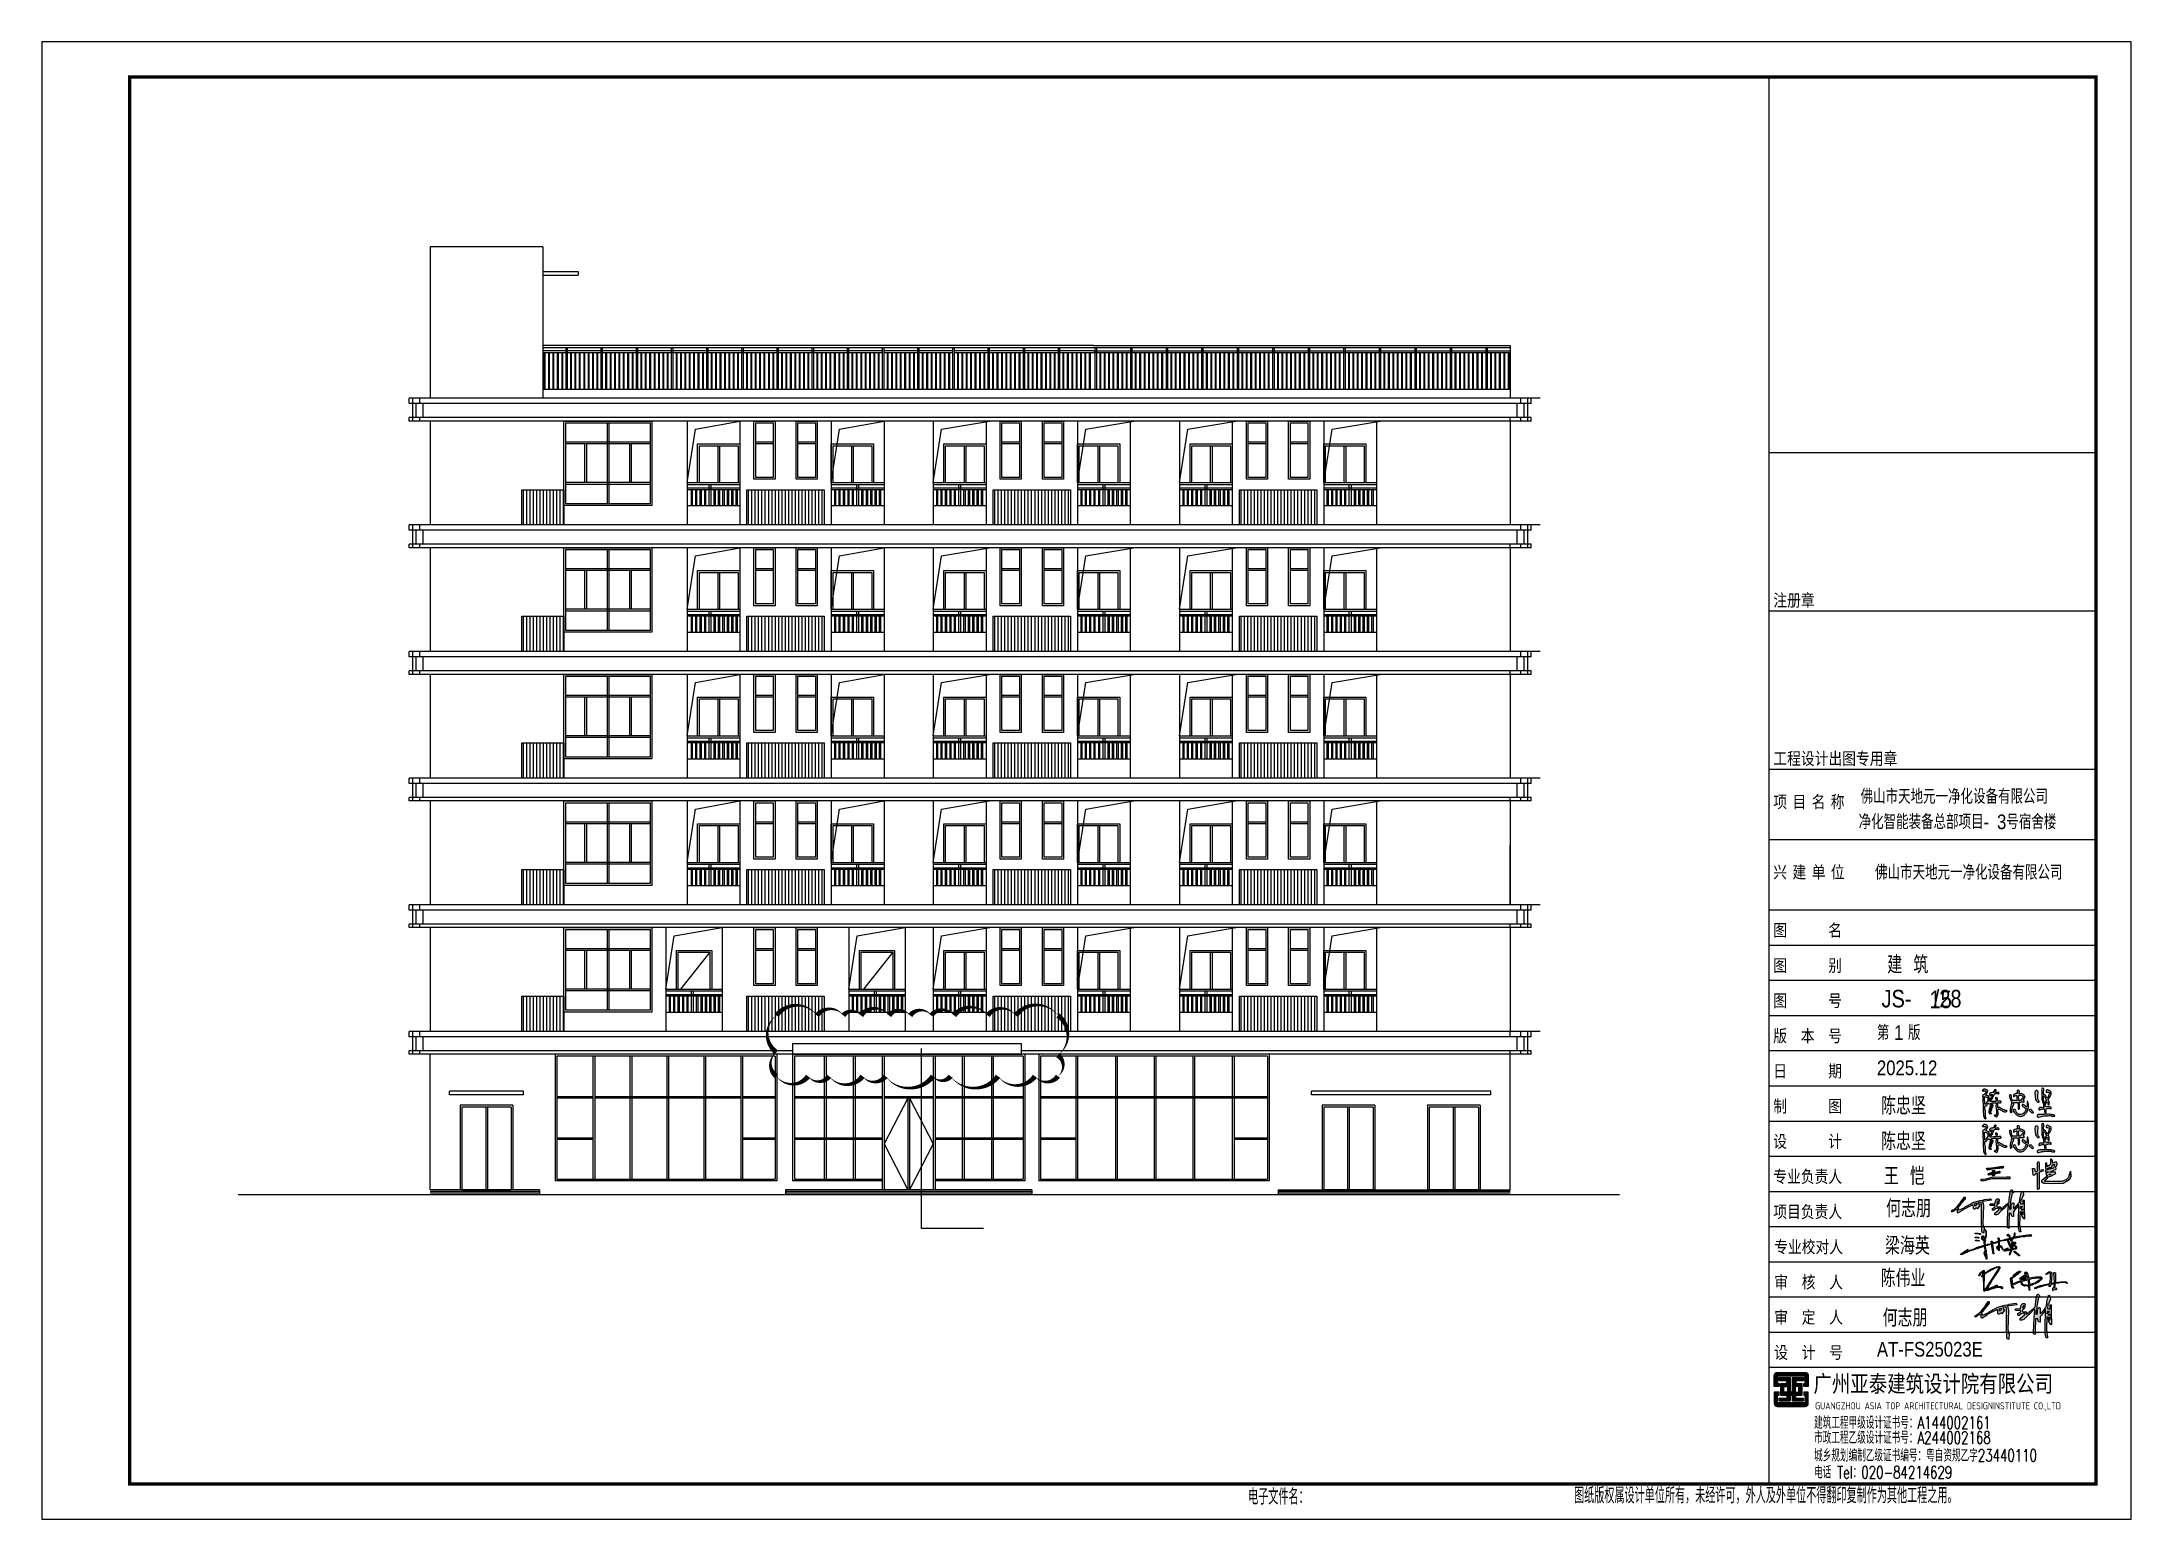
# Model space of a CAD drawing. Extents: x -1041549 to 749950, y -354245 to 17554.
# Drawn here: x -788497 to -729097, y -189936 to -147936 of the extents above; entities that cross this region are included whole.
import ezdxf
from ezdxf.enums import TextEntityAlignment as Align

# ---------------------------------------------------------------- set-up
doc = ezdxf.new("R2010")
doc.units = 0
doc.header["$LTSCALE"] = 1000
doc.header["$MEASUREMENT"] = 0
doc.linetypes.add('DOTE', pattern=[2.42, 2, -0.2, 0.02, -0.2])
for name, color, linetype in [('13', 13, 'Continuous'), ('14', 1, 'Continuous'), ('_0', 7, 'Continuous'), ('a43', 43, 'Continuous'), ('DOTE', 1, 'Continuous'), ('PUB_DIM', 3, 'Continuous'), ('PUB_TITLE', 4, 'Continuous'), ('RAS2DXF', 7, 'Continuous'), ('图签-Xi$0$RAS2DXF', 7, 'Continuous')]:
    doc.layers.add(name, color=color, linetype=linetype)
doc.layers.add('DIM_MODI', color=6, linetype='Continuous', plot=False)
doc.styles.add('_HZTXT', font='gs_txt.shx', dxfattribs={"width": 0.8, "bigfont": 'HZTXT.shx'})
doc.styles.add('HT', font='simhei.ttf', dxfattribs={"width": 0.7})
doc.styles.add('hztxt', font='romand_pkpm', dxfattribs={"bigfont": 'gbcbig'})
doc.styles.get("Standard").update_dxf_attribs({"font": 'gbenor.shx', "bigfont": 'gbcbig.shx'})
doc.styles.add('宋体', font='')
doc.styles.get('宋体').set_extended_font_data('宋体')
pattern_1 = [(90, (562600.97, 235137.98), (-95.25, 6e-15), [])]
pattern_2 = [(90, (569000.97, 235137.98), (-95.25, 6e-15), [])]
pattern_3 = [(90, (576000.97, 235137.98), (-95.25, 6e-15), [])]
pattern_4 = [(90, (583000.97, 235137.98), (-95.25, 6e-15), [])]

msp = doc.modelspace()

# ---------------------------------------------------------------- texts
at = {"layer": '13', "color": 7, "style": '_HZTXT', "width": 0.85}
msp.add_text('15', height=500, dxfattribs=at).set_placement((-734830.7, -175407.8))

# ---------------------------------------------------------------- blocks, each defined once
blk = doc.blocks.new('A$C5c020e36')
h = blk.add_hatch()
h.set_pattern_fill('LINE', color=8, scale=100, angle=90)
h.set_pattern_definition(pattern_1)
h.paths.add_polyline_path([(4400, 0), (4400, 1000), (3200, 1000), (3200, 0)])
h = blk.add_hatch()
h.set_pattern_fill('LINE', color=8, scale=100, angle=90)
h.set_pattern_definition(pattern_2)
h.paths.add_polyline_path([(11800, 1000), (9600, 1000), (9600, 0), (11800, 0)])
h = blk.add_hatch()
h.set_pattern_fill('LINE', color=8, scale=100, angle=90)
h.set_pattern_definition(pattern_3)
h.paths.add_polyline_path([(18800, 1000), (16600, 1000), (16600, 0), (18800, 0)])
h = blk.add_hatch()
h.set_pattern_fill('LINE', color=8, scale=100, angle=90)
h.set_pattern_definition(pattern_4)
h.paths.add_polyline_path([(25800, 1000), (23600, 1000), (23600, 0), (25800, 0)])
at = {"color": 2}
for p, q in [((0, 3450), (0, 3600)), ((31900, 3600), (0, 3600)), ((31900, 3450), (31900, 3600)), ((31900, 3450), (0, 3450)), ((0, 2950), (0, 3050)), ((31900, 3050), (0, 3050)), ((100, 3050), (100, 3450)), ((31800, 3050), (31800, 3450)), ((31900, 2950), (31900, 3050)), ((31900, 2950), (0, 2950))]:
    blk.add_line(p, q, dxfattribs=at)
at = {"color": 8}
for p, q in [((100, 3450), (100, 3600)), ((300, 3450), (300, 3600)), ((31600, 3450), (31600, 3600)), ((31800, 3450), (31800, 3600)), ((100, 2950), (100, 3050)), ((200, 3050), (200, 3450)), ((300, 2950), (300, 3050)), ((400, 3050), (400, 3450)), ((31300, 2950), (31300, 3050)), ((31500, 3050), (31500, 3450)), ((31600, 2950), (31600, 3050)), ((31700, 3050), (31700, 3450)), ((31800, 2950), (31800, 3050))]:
    blk.add_line(p, q, dxfattribs=at)
for p, q in [((600, 2950), (600, 0)), ((7900, 2950), (7900, 0)), ((9400, 2950), (9400, 0)), ((12000, 2950), (12000, 0)), ((13500, 2950), (13500, 0)), ((14900, 2950), (14900, 0)), ((16400, 2950), (16400, 0)), ((19000, 2950), (19000, 0)), ((20500, 2950), (20500, 0)), ((21900, 2950), (21900, 0)), ((23400, 2950), (23400, 0)), ((26000, 2950), (26000, 0)), ((27500, 2950), (27500, 0)), ((31300, 2950), (31300, 0)), ((7900, 550), (9400, 550)), ((12000, 550), (13500, 550)), ((14900, 550), (16400, 550)), ((19000, 550), (20500, 550)), ((21900, 550), (23400, 550)), ((26000, 550), (27500, 550))]:
    blk.add_line(p, q)
at = {"color": 4}
for p, q in [((5625, 2900), (5625, 600)), ((5675, 2900), (5675, 600)), ((6850, 2350), (4450, 2350)), ((6850, 2300), (4450, 2300)), ((4988, 2300), (4988, 1200)), ((5038, 2300), (5038, 1200)), ((6263, 2300), (6263, 1200)), ((6313, 2300), (6313, 1200)), ((8775, 2250), (8775, 1200)), ((8825, 2250), (8825, 1200)), ((10350, 2350), (9850, 2350)), ((10350, 2300), (9850, 2300)), ((11550, 2350), (11050, 2350)), ((11550, 2300), (11050, 2300)), ((12575, 2250), (12575, 1200)), ((12625, 2250), (12625, 1200)), ((15775, 2250), (15775, 1200)), ((15825, 2250), (15825, 1200)), ((17350, 2350), (16850, 2350)), ((17350, 2300), (16850, 2300)), ((18550, 2350), (18050, 2350)), ((18550, 2300), (18050, 2300)), ((19575, 2250), (19575, 1200)), ((19625, 2250), (19625, 1200)), ((22775, 2250), (22775, 1200)), ((22825, 2250), (22825, 1200)), ((24350, 2350), (23850, 2350)), ((24350, 2300), (23850, 2300)), ((25550, 2350), (25050, 2350)), ((25550, 2300), (25050, 2300)), ((26575, 2250), (26575, 1200)), ((26625, 2250), (26625, 1200)), ((6850, 1200), (4450, 1200)), ((6850, 1150), (4450, 1150))]:
    blk.add_line(p, q, dxfattribs=at)
at = {"color": 2}
for points in [[(4400, 2950), (6900, 2950), (6900, 550), (4400, 550)], [(9800, 2950), (10400, 2950), (10400, 1300), (9800, 1300)], [(11000, 2950), (11600, 2950), (11600, 1300), (11000, 1300)], [(16800, 2950), (17400, 2950), (17400, 1300), (16800, 1300)], [(18000, 2950), (18600, 2950), (18600, 1300), (18000, 1300)], [(23800, 2950), (24400, 2950), (24400, 1300), (23800, 1300)], [(25000, 2950), (25600, 2950), (25600, 1300), (25000, 1300)]]:
    blk.add_lwpolyline(points, close=True, dxfattribs=at)
at = {"color": 4}
for points in [[(4450, 2900), (6850, 2900), (6850, 600), (4450, 600)], [(9850, 2900), (10350, 2900), (10350, 1350), (9850, 1350)], [(11050, 2900), (11550, 2900), (11550, 1350), (11050, 1350)], [(16850, 2900), (17350, 2900), (17350, 1350), (16850, 1350)], [(18050, 2900), (18550, 2900), (18550, 1350), (18050, 1350)], [(23850, 2900), (24350, 2900), (24350, 1350), (23850, 1350)], [(25050, 2900), (25550, 2900), (25550, 1350), (25050, 1350)]]:
    blk.add_lwpolyline(points, close=True, dxfattribs=at)
at = {"color": 8}
for points in [[(7900, 1200), (8136, 2721), (9400, 2950)], [(12000, 1200), (12236, 2721), (13500, 2950)], [(14900, 1200), (15136, 2721), (16500, 2950)], [(19000, 1200), (19236, 2721), (20600, 2950)], [(21900, 1200), (22136, 2721), (23500, 2950)], [(26000, 1200), (26236, 2721), (27600, 2950)]]:
    blk.add_lwpolyline(points, dxfattribs=at)
at = {"color": 2}
for points in [[(8200, 1200), (8200, 2300), (9400, 2300), (9400, 1200)], [(12000, 1200), (12000, 2300), (13200, 2300), (13200, 1200)], [(15200, 1200), (15200, 2300), (16400, 2300), (16400, 1200)], [(19000, 1200), (19000, 2300), (20200, 2300), (20200, 1200)], [(22200, 1200), (22200, 2300), (23400, 2300), (23400, 1200)], [(26000, 1200), (26000, 2300), (27200, 2300), (27200, 1200)]]:
    blk.add_lwpolyline(points, dxfattribs=at)
at = {"color": 4}
for points in [[(8250, 1200), (8250, 2250), (9350, 2250), (9350, 1200)], [(12050, 1200), (12050, 2250), (13150, 2250), (13150, 1200)], [(15250, 1200), (15250, 2250), (16350, 2250), (16350, 1200)], [(19050, 1200), (19050, 2250), (20150, 2250), (20150, 1200)], [(22250, 1200), (22250, 2250), (23350, 2250), (23350, 1200)], [(26050, 1200), (26050, 2250), (27150, 2250), (27150, 1200)]]:
    blk.add_lwpolyline(points, dxfattribs=at)
at = {"color": 6}
for points in [[(3200, 1000), (4400, 1000), (4400, 0), (3200, 0)], [(9600, 1000), (11800, 1000), (11800, 0), (9600, 0)], [(16600, 1000), (18800, 1000), (18800, 0), (16600, 0)], [(23600, 1000), (25800, 1000), (25800, 0), (23600, 0)]]:
    blk.add_lwpolyline(points, close=True, dxfattribs=at)
at = {"layer": 'a43'}
for points in [[(7900, 1200), (9393, 1200)], [(12000, 1200), (13493, 1200)], [(14900, 1200), (16393, 1200)], [(19000, 1200), (20493, 1200)], [(21900, 1200), (23393, 1200)], [(26000, 1200), (27493, 1200)], [(9393, 1140), (7900, 1140)], [(7900, 1050), (9393, 1050)], [(9393, 1000), (7900, 1000)], [(8026, 550), (8026, 1000)], [(8056, 550), (8056, 1000)], [(8151, 550), (8151, 1000)], [(8181, 550), (8181, 1000)], [(8276, 550), (8276, 1000)], [(8306, 550), (8306, 1000)], [(8401, 550), (8401, 1000)], [(8431, 550), (8431, 1000)], [(8526, 550), (8526, 1140)], [(8576, 1140), (8576, 550)], [(8671, 550), (8671, 1000)], [(8701, 1000), (8701, 550)], [(8796, 550), (8796, 1000)], [(8826, 1000), (8826, 550)], [(8921, 550), (8921, 1000)], [(8951, 1000), (8951, 550)], [(9046, 550), (9046, 1000)], [(9076, 1000), (9076, 550)], [(9171, 550), (9171, 1000)], [(9201, 1000), (9201, 550)], [(9296, 550), (9296, 1000)], [(9326, 1000), (9326, 550)], [(13493, 1140), (12000, 1140)], [(12000, 1050), (13493, 1050)], [(13493, 1000), (12000, 1000)], [(12101, 550), (12101, 1000)], [(12131, 550), (12131, 1000)], [(12226, 550), (12226, 1000)], [(12256, 550), (12256, 1000)], [(12351, 550), (12351, 1000)], [(12381, 550), (12381, 1000)], [(12476, 550), (12476, 1000)], [(12506, 550), (12506, 1000)], [(12601, 550), (12601, 1000)], [(12631, 550), (12631, 1000)], [(12726, 550), (12726, 1140)], [(12776, 1140), (12776, 550)], [(12871, 550), (12871, 1000)], [(12901, 1000), (12901, 550)], [(12996, 550), (12996, 1000)], [(13026, 1000), (13026, 550)], [(13121, 550), (13121, 1000)], [(13151, 1000), (13151, 550)], [(13246, 550), (13246, 1000)], [(13276, 1000), (13276, 550)], [(13371, 550), (13371, 1000)], [(13401, 1000), (13401, 550)], [(16393, 1140), (14900, 1140)], [(14900, 1050), (16393, 1050)], [(16393, 1000), (14900, 1000)], [(15001, 550), (15001, 1000)], [(15031, 550), (15031, 1000)], [(15126, 550), (15126, 1000)], [(15156, 550), (15156, 1000)], [(15251, 550), (15251, 1000)], [(15281, 550), (15281, 1000)], [(15376, 550), (15376, 1000)], [(15406, 550), (15406, 1000)], [(15501, 550), (15501, 1000)], [(15531, 550), (15531, 1000)], [(15626, 550), (15626, 1140)], [(15676, 1140), (15676, 550)], [(15771, 550), (15771, 1000)], [(15801, 1000), (15801, 550)], [(15896, 550), (15896, 1000)], [(15926, 1000), (15926, 550)], [(16021, 550), (16021, 1000)], [(16051, 1000), (16051, 550)], [(16146, 550), (16146, 1000)], [(16176, 1000), (16176, 550)], [(16271, 550), (16271, 1000)], [(16301, 1000), (16301, 550)], [(20493, 1140), (19000, 1140)], [(19000, 1050), (20493, 1050)], [(20493, 1000), (19000, 1000)], [(19101, 550), (19101, 1000)], [(19131, 550), (19131, 1000)], [(19226, 550), (19226, 1000)], [(19256, 550), (19256, 1000)], [(19351, 550), (19351, 1000)], [(19381, 550), (19381, 1000)], [(19476, 550), (19476, 1000)], [(19506, 550), (19506, 1000)], [(19601, 550), (19601, 1000)], [(19631, 550), (19631, 1000)], [(19726, 550), (19726, 1140)], [(19776, 1140), (19776, 550)], [(19871, 550), (19871, 1000)], [(19901, 1000), (19901, 550)], [(19996, 550), (19996, 1000)], [(20026, 1000), (20026, 550)], [(20121, 550), (20121, 1000)], [(20151, 1000), (20151, 550)], [(20246, 550), (20246, 1000)], [(20276, 1000), (20276, 550)], [(20371, 550), (20371, 1000)], [(20401, 1000), (20401, 550)], [(23393, 1140), (21900, 1140)], [(21900, 1050), (23393, 1050)], [(23393, 1000), (21900, 1000)], [(22001, 550), (22001, 1000)], [(22031, 550), (22031, 1000)], [(22126, 550), (22126, 1000)], [(22156, 550), (22156, 1000)], [(22251, 550), (22251, 1000)], [(22281, 550), (22281, 1000)], [(22376, 550), (22376, 1000)], [(22406, 550), (22406, 1000)], [(22501, 550), (22501, 1000)], [(22531, 550), (22531, 1000)], [(22626, 550), (22626, 1140)], [(22676, 1140), (22676, 550)], [(22771, 550), (22771, 1000)], [(22801, 1000), (22801, 550)], [(22896, 550), (22896, 1000)], [(22926, 1000), (22926, 550)], [(23021, 550), (23021, 1000)], [(23051, 1000), (23051, 550)], [(23146, 550), (23146, 1000)], [(23176, 1000), (23176, 550)], [(23271, 550), (23271, 1000)], [(23301, 1000), (23301, 550)], [(27493, 1140), (26000, 1140)], [(26000, 1050), (27493, 1050)], [(27493, 1000), (26000, 1000)], [(26101, 550), (26101, 1000)], [(26131, 550), (26131, 1000)], [(26226, 550), (26226, 1000)], [(26256, 550), (26256, 1000)], [(26351, 550), (26351, 1000)], [(26381, 550), (26381, 1000)], [(26476, 550), (26476, 1000)], [(26506, 550), (26506, 1000)], [(26601, 550), (26601, 1000)], [(26631, 550), (26631, 1000)], [(26726, 550), (26726, 1140)], [(26776, 1140), (26776, 550)], [(26871, 550), (26871, 1000)], [(26901, 1000), (26901, 550)], [(26996, 550), (26996, 1000)], [(27026, 1000), (27026, 550)], [(27121, 550), (27121, 1000)], [(27151, 1000), (27151, 550)], [(27246, 550), (27246, 1000)], [(27276, 1000), (27276, 550)], [(27371, 550), (27371, 1000)], [(27401, 1000), (27401, 550)]]:
    blk.add_lwpolyline(points, dxfattribs=at)
blk = doc.blocks.new('A$Cbec47f9c')
h = blk.add_hatch()
h.set_pattern_fill('LINE', color=8, scale=100, angle=90)
h.set_pattern_definition(pattern_1)
h.paths.add_polyline_path([(4400, 0), (4400, 1000), (3200, 1000), (3200, 0)])
h = blk.add_hatch()
h.set_pattern_fill('LINE', color=8, scale=100, angle=90)
h.set_pattern_definition(pattern_2)
h.paths.add_polyline_path([(11800, 1000), (9600, 1000), (9600, 0), (11800, 0)])
h = blk.add_hatch()
h.set_pattern_fill('LINE', color=8, scale=100, angle=90)
h.set_pattern_definition(pattern_3)
h.paths.add_polyline_path([(18800, 1000), (16600, 1000), (16600, 0), (18800, 0)])
h = blk.add_hatch()
h.set_pattern_fill('LINE', color=8, scale=100, angle=90)
h.set_pattern_definition(pattern_4)
h.paths.add_polyline_path([(25800, 1000), (23600, 1000), (23600, 0), (25800, 0)])
at = {"color": 2}
for p, q in [((0, 3450), (0, 3600)), ((31900, 3600), (0, 3600)), ((31900, 3450), (31900, 3600)), ((31900, 3450), (0, 3450)), ((0, 2950), (0, 3050)), ((31900, 3050), (0, 3050)), ((100, 3050), (100, 3450)), ((31800, 3050), (31800, 3450)), ((31900, 2950), (31900, 3050)), ((31900, 2950), (0, 2950))]:
    blk.add_line(p, q, dxfattribs=at)
at = {"color": 8}
for p, q in [((100, 3450), (100, 3600)), ((300, 3450), (300, 3600)), ((31600, 3450), (31600, 3600)), ((31800, 3450), (31800, 3600)), ((100, 2950), (100, 3050)), ((200, 3050), (200, 3450)), ((300, 2950), (300, 3050)), ((400, 3050), (400, 3450)), ((31300, 2950), (31300, 3050)), ((31500, 3050), (31500, 3450)), ((31600, 2950), (31600, 3050)), ((31700, 3050), (31700, 3450)), ((31800, 2950), (31800, 3050)), ((8550, 2250), (7717, 1200)), ((13750, 2250), (12917, 1200))]:
    blk.add_line(p, q, dxfattribs=at)
for p, q in [((600, 2950), (600, 0)), ((7300, 2950), (7300, 0)), ((8900, 2950), (8900, 0)), ((12500, 2950), (12500, 0)), ((14100, 2950), (14100, 0)), ((14900, 2950), (14900, 0)), ((16400, 2950), (16400, 0)), ((19000, 2950), (19000, 0)), ((20500, 2950), (20500, 0)), ((21900, 2950), (21900, 0)), ((23400, 2950), (23400, 0)), ((26000, 2950), (26000, 0)), ((27500, 2950), (27500, 0)), ((31300, 2950), (31300, 0)), ((7300, 550), (8900, 550)), ((12500, 550), (14100, 550)), ((14900, 550), (16400, 550)), ((19000, 550), (20500, 550)), ((21900, 550), (23400, 550)), ((26000, 550), (27500, 550))]:
    blk.add_line(p, q)
at = {"color": 4}
for p, q in [((5625, 2900), (5625, 600)), ((5675, 2900), (5675, 600)), ((6850, 2350), (4450, 2350)), ((6850, 2300), (4450, 2300)), ((4988, 2300), (4988, 1200)), ((5038, 2300), (5038, 1200)), ((6263, 2300), (6263, 1200)), ((6313, 2300), (6313, 1200)), ((10350, 2350), (9850, 2350)), ((10350, 2300), (9850, 2300)), ((11550, 2350), (11050, 2350)), ((11550, 2300), (11050, 2300)), ((15775, 2250), (15775, 1200)), ((15825, 2250), (15825, 1200)), ((17350, 2350), (16850, 2350)), ((17350, 2300), (16850, 2300)), ((18550, 2350), (18050, 2350)), ((18550, 2300), (18050, 2300)), ((19575, 2250), (19575, 1200)), ((19625, 2250), (19625, 1200)), ((22775, 2250), (22775, 1200)), ((22825, 2250), (22825, 1200)), ((24350, 2350), (23850, 2350)), ((24350, 2300), (23850, 2300)), ((25550, 2350), (25050, 2350)), ((25550, 2300), (25050, 2300)), ((26575, 2250), (26575, 1200)), ((26625, 2250), (26625, 1200)), ((6850, 1200), (4450, 1200)), ((6850, 1150), (4450, 1150))]:
    blk.add_line(p, q, dxfattribs=at)
at = {"color": 2}
for points in [[(4400, 2950), (6900, 2950), (6900, 550), (4400, 550)], [(9800, 2950), (10400, 2950), (10400, 1300), (9800, 1300)], [(11000, 2950), (11600, 2950), (11600, 1300), (11000, 1300)], [(16800, 2950), (17400, 2950), (17400, 1300), (16800, 1300)], [(18000, 2950), (18600, 2950), (18600, 1300), (18000, 1300)], [(23800, 2950), (24400, 2950), (24400, 1300), (23800, 1300)], [(25000, 2950), (25600, 2950), (25600, 1300), (25000, 1300)]]:
    blk.add_lwpolyline(points, close=True, dxfattribs=at)
at = {"color": 4}
for points in [[(4450, 2900), (6850, 2900), (6850, 600), (4450, 600)], [(9850, 2900), (10350, 2900), (10350, 1350), (9850, 1350)], [(11050, 2900), (11550, 2900), (11550, 1350), (11050, 1350)], [(16850, 2900), (17350, 2900), (17350, 1350), (16850, 1350)], [(18050, 2900), (18550, 2900), (18550, 1350), (18050, 1350)], [(23850, 2900), (24350, 2900), (24350, 1350), (23850, 1350)], [(25050, 2900), (25550, 2900), (25550, 1350), (25050, 1350)]]:
    blk.add_lwpolyline(points, close=True, dxfattribs=at)
at = {"color": 8}
for points in [[(7300, 1200), (7536, 2721), (8900, 2950)], [(12500, 1200), (12736, 2721), (14100, 2950)], [(14900, 1200), (15136, 2721), (16500, 2950)], [(19000, 1200), (19236, 2721), (20600, 2950)], [(21900, 1200), (22136, 2721), (23500, 2950)], [(26000, 1200), (26236, 2721), (27600, 2950)]]:
    blk.add_lwpolyline(points, dxfattribs=at)
at = {"color": 2}
for points in [[(7600, 1200), (7600, 2300), (8600, 2300), (8600, 1200)], [(12800, 1200), (12800, 2300), (13800, 2300), (13800, 1200)], [(15200, 1200), (15200, 2300), (16400, 2300), (16400, 1200)], [(19000, 1200), (19000, 2300), (20200, 2300), (20200, 1200)], [(22200, 1200), (22200, 2300), (23400, 2300), (23400, 1200)], [(26000, 1200), (26000, 2300), (27200, 2300), (27200, 1200)]]:
    blk.add_lwpolyline(points, dxfattribs=at)
at = {"color": 4}
for points in [[(7650, 1200), (7650, 2250), (8550, 2250), (8550, 1200)], [(12850, 1200), (12850, 2250), (13750, 2250), (13750, 1200)], [(15250, 1200), (15250, 2250), (16350, 2250), (16350, 1200)], [(19050, 1200), (19050, 2250), (20150, 2250), (20150, 1200)], [(22250, 1200), (22250, 2250), (23350, 2250), (23350, 1200)], [(26050, 1200), (26050, 2250), (27150, 2250), (27150, 1200)]]:
    blk.add_lwpolyline(points, dxfattribs=at)
at = {"color": 6}
for points in [[(3200, 1000), (4400, 1000), (4400, 0), (3200, 0)], [(9600, 1000), (11800, 1000), (11800, 0), (9600, 0)], [(16600, 1000), (18800, 1000), (18800, 0), (16600, 0)], [(23600, 1000), (25800, 1000), (25800, 0), (23600, 0)]]:
    blk.add_lwpolyline(points, close=True, dxfattribs=at)
at = {"layer": 'a43'}
for points in [[(7300, 1200), (8893, 1200)], [(12500, 1200), (14093, 1200)], [(14900, 1200), (16393, 1200)], [(19000, 1200), (20493, 1200)], [(21900, 1200), (23393, 1200)], [(26000, 1200), (27493, 1200)], [(8893, 1140), (7300, 1140)], [(7300, 1050), (8893, 1050)], [(8893, 1000), (7300, 1000)], [(7401, 550), (7401, 1000)], [(7431, 550), (7431, 1000)], [(7526, 550), (7526, 1000)], [(7556, 550), (7556, 1000)], [(7651, 550), (7651, 1000)], [(7681, 550), (7681, 1000)], [(7776, 550), (7776, 1000)], [(7806, 550), (7806, 1000)], [(7901, 550), (7901, 1000)], [(7931, 550), (7931, 1000)], [(8026, 550), (8026, 1140)], [(8076, 1140), (8076, 550)], [(8171, 550), (8171, 1000)], [(8201, 1000), (8201, 550)], [(8296, 550), (8296, 1000)], [(8326, 1000), (8326, 550)], [(8421, 550), (8421, 1000)], [(8451, 1000), (8451, 550)], [(8546, 550), (8546, 1000)], [(8576, 1000), (8576, 550)], [(8671, 550), (8671, 1000)], [(8701, 1000), (8701, 550)], [(8796, 550), (8796, 1000)], [(8826, 1000), (8826, 550)], [(14093, 1140), (12500, 1140)], [(12500, 1050), (14093, 1050)], [(14093, 1000), (12500, 1000)], [(12601, 550), (12601, 1000)], [(12631, 550), (12631, 1000)], [(12726, 550), (12726, 1000)], [(12756, 550), (12756, 1000)], [(12851, 550), (12851, 1000)], [(12881, 550), (12881, 1000)], [(12976, 550), (12976, 1000)], [(13006, 550), (13006, 1000)], [(13101, 550), (13101, 1000)], [(13131, 550), (13131, 1000)], [(13226, 550), (13226, 1140)], [(13276, 1140), (13276, 550)], [(13371, 550), (13371, 1000)], [(13401, 1000), (13401, 550)], [(13496, 550), (13496, 1000)], [(13526, 1000), (13526, 550)], [(13621, 550), (13621, 1000)], [(13651, 1000), (13651, 550)], [(13746, 550), (13746, 1000)], [(13776, 1000), (13776, 550)], [(13871, 550), (13871, 1000)], [(13901, 1000), (13901, 550)], [(13996, 550), (13996, 1000)], [(14026, 1000), (14026, 550)], [(16393, 1140), (14900, 1140)], [(14900, 1050), (16393, 1050)], [(16393, 1000), (14900, 1000)], [(15001, 550), (15001, 1000)], [(15031, 550), (15031, 1000)], [(15126, 550), (15126, 1000)], [(15156, 550), (15156, 1000)], [(15251, 550), (15251, 1000)], [(15281, 550), (15281, 1000)], [(15376, 550), (15376, 1000)], [(15406, 550), (15406, 1000)], [(15501, 550), (15501, 1000)], [(15531, 550), (15531, 1000)], [(15626, 550), (15626, 1140)], [(15676, 1140), (15676, 550)], [(15771, 550), (15771, 1000)], [(15801, 1000), (15801, 550)], [(15896, 550), (15896, 1000)], [(15926, 1000), (15926, 550)], [(16021, 550), (16021, 1000)], [(16051, 1000), (16051, 550)], [(16146, 550), (16146, 1000)], [(16176, 1000), (16176, 550)], [(16271, 550), (16271, 1000)], [(16301, 1000), (16301, 550)], [(20493, 1140), (19000, 1140)], [(19000, 1050), (20493, 1050)], [(20493, 1000), (19000, 1000)], [(19101, 550), (19101, 1000)], [(19131, 550), (19131, 1000)], [(19226, 550), (19226, 1000)], [(19256, 550), (19256, 1000)], [(19351, 550), (19351, 1000)], [(19381, 550), (19381, 1000)], [(19476, 550), (19476, 1000)], [(19506, 550), (19506, 1000)], [(19601, 550), (19601, 1000)], [(19631, 550), (19631, 1000)], [(19726, 550), (19726, 1140)], [(19776, 1140), (19776, 550)], [(19871, 550), (19871, 1000)], [(19901, 1000), (19901, 550)], [(19996, 550), (19996, 1000)], [(20026, 1000), (20026, 550)], [(20121, 550), (20121, 1000)], [(20151, 1000), (20151, 550)], [(20246, 550), (20246, 1000)], [(20276, 1000), (20276, 550)], [(20371, 550), (20371, 1000)], [(20401, 1000), (20401, 550)], [(23393, 1140), (21900, 1140)], [(21900, 1050), (23393, 1050)], [(23393, 1000), (21900, 1000)], [(22001, 550), (22001, 1000)], [(22031, 550), (22031, 1000)], [(22126, 550), (22126, 1000)], [(22156, 550), (22156, 1000)], [(22251, 550), (22251, 1000)], [(22281, 550), (22281, 1000)], [(22376, 550), (22376, 1000)], [(22406, 550), (22406, 1000)], [(22501, 550), (22501, 1000)], [(22531, 550), (22531, 1000)], [(22626, 550), (22626, 1140)], [(22676, 1140), (22676, 550)], [(22771, 550), (22771, 1000)], [(22801, 1000), (22801, 550)], [(22896, 550), (22896, 1000)], [(22926, 1000), (22926, 550)], [(23021, 550), (23021, 1000)], [(23051, 1000), (23051, 550)], [(23146, 550), (23146, 1000)], [(23176, 1000), (23176, 550)], [(23271, 550), (23271, 1000)], [(23301, 1000), (23301, 550)], [(27493, 1140), (26000, 1140)], [(26000, 1050), (27493, 1050)], [(27493, 1000), (26000, 1000)], [(26101, 550), (26101, 1000)], [(26131, 550), (26131, 1000)], [(26226, 550), (26226, 1000)], [(26256, 550), (26256, 1000)], [(26351, 550), (26351, 1000)], [(26381, 550), (26381, 1000)], [(26476, 550), (26476, 1000)], [(26506, 550), (26506, 1000)], [(26601, 550), (26601, 1000)], [(26631, 550), (26631, 1000)], [(26726, 550), (26726, 1140)], [(26776, 1140), (26776, 550)], [(26871, 550), (26871, 1000)], [(26901, 1000), (26901, 550)], [(26996, 550), (26996, 1000)], [(27026, 1000), (27026, 550)], [(27121, 550), (27121, 1000)], [(27151, 1000), (27151, 550)], [(27246, 550), (27246, 1000)], [(27276, 1000), (27276, 550)], [(27371, 550), (27371, 1000)], [(27401, 1000), (27401, 550)]]:
    blk.add_lwpolyline(points, dxfattribs=at)
blk = doc.blocks.new('图签-Xi$0$A$C38097BB6')
at = {"linetype": 'Continuous'}
h = blk.add_hatch(color=4, dxfattribs=at)
h.dxf.hatch_style = 1
h.paths.add_polyline_path([(1561, 923), (1554, 964), (1629, 1032), (1643, 1162), (1622, 1183), (1575, 1183), (1527, 1128), (1499, 1025), (1356, 1019), (1335, 998), (1349, 964), (1499, 964), (1513, 916), (1417, 868), (1417, 813), (1451, 800), (1520, 854), (1650, 875), (1629, 827), (1492, 711), (1492, 663), (1547, 656), (1602, 683), (1711, 786), (1814, 875), (1923, 991), (1951, 998), (1951, 909), (1937, 896), (1917, 519), (1910, 253), (1923, 225), (1964, 218), (1971, 232), (1958, 341), (1971, 697), (2040, 697), (2040, 677), (2067, 608), (2115, 601), (2115, 772), (2156, 820), (2259, 943), (2272, 991), (2286, 991), (2286, 800), (2272, 608), (2272, 239), (2306, 102), (2354, 102), (2347, 129), (2313, 355), (2327, 759), (2361, 745), (2373, 746), (2375, 752), (2416, 759), (2423, 663), (2402, 670), (2395, 704), (2382, 704), (2382, 725), (2368, 725), (2382, 615), (2436, 533), (2450, 533), (2484, 526), (2484, 663), (2471, 772), (2471, 1128), (2423, 1142), (2416, 1005), (2354, 1005), (2368, 1149), (2382, 1183), (2395, 1183), (2409, 1231), (2457, 1326), (2436, 1409), (2402, 1429), (2361, 1402), (2320, 1231), (2313, 1183), (2300, 1067), (2259, 1025), (2252, 998), (2224, 971), (2224, 964), (2142, 882), (2115, 868), (2122, 1039), (2101, 1053), (2074, 1053), (2053, 1012), (2005, 991), (2026, 1162), (2067, 1381), (2115, 1381), (2088, 1443), (2060, 1477), (2033, 1477), (2005, 1402), (1971, 1162), (1964, 1080), (1896, 1012), (1869, 998), (1814, 943), (1787, 930), (1787, 909), (1725, 868), (1684, 848), (1698, 889), (1677, 923)])
h.paths.add_polyline_path([(1561, 1046), (1595, 1121), (1608, 1108), (1595, 1060)], flags=16)
h.paths.add_polyline_path([(2005, 978), (2019, 978), (2026, 868), (2012, 834), (1992, 834)], flags=16)
h.paths.add_polyline_path([(2341, 861), (2347, 937), (2402, 943), (2389, 896)], flags=16)
h.paths.add_polyline_path([(2382, 812), (2382, 841), (2416, 854), (2416, 807)], flags=16)
h = blk.add_hatch(color=4, dxfattribs=at)
h.dxf.hatch_style = 1
h.paths.add_polyline_path([(254, 848), (254, 800), (254, 738), (268, 738), (302, 731), (453, 827), (473, 848), (761, 991), (774, 991), (781, 875), (815, 848), (863, 868), (870, 889), (891, 889), (932, 861), (993, 937), (1014, 976), (1002, 995), (966, 984), (966, 1032), (946, 1058), (1048, 1080), (1062, 998), (1062, 697), (1062, 383), (1075, 123), (1096, 68), (1137, 61), (1144, 253), (1123, 253), (1103, 362), (1123, 978), (1096, 1101), (1390, 1142), (1369, 1190), (1356, 1190), (1144, 1162), (1133, 1155), (1089, 1142), (1007, 1128), (981, 1121), (945, 1108), (933, 1104), (921, 1101), (891, 1094), (866, 1090), (822, 1080), (798, 1071), (770, 1059), (713, 1025), (696, 1014), (644, 991), (627, 980), (583, 957), (560, 941), (521, 923), (513, 917), (502, 903), (487, 889), (405, 861), (405, 848), (316, 820), (282, 882), (275, 882), (248, 909), (200, 882), (166, 848), (145, 827), (108, 810), (63, 788), (83, 759), (131, 779), (166, 813), (228, 837)])
h.paths.add_polyline_path([(836, 950), (843, 1025), (904, 1039), (897, 984), (863, 950)], flags=16)
h = blk.add_hatch(color=4, dxfattribs=at)
h.dxf.hatch_style = 1
h.paths.add_polyline_path([(248, 909), (275, 882), (405, 1039), (514, 1162), (535, 1190), (535, 1231), (480, 1231), (431, 1170), (405, 1135), (371, 1081), (350, 1046)])
for p, q in [((248, 909), (350, 1046)), ((1014, 976), (1002, 995))]:
    blk.add_line(p, q, dxfattribs=at)
at = {"layer": '图签-Xi$0$RAS2DXF', "color": 0}
for points in [[(2361, 745, 0), (2327, 759, 0), (2313, 355, 0), (2347, 129, 0), (2354, 102, 0), (2306, 102, 0), (2272, 239, 0), (2272, 608, 0), (2286, 800, 0), (2286, 991, 0), (2272, 991, 0), (2259, 943, 0), (2156, 820, 0), (2115, 772, 0), (2115, 601, 0), (2067, 608, 0), (2040, 677, 0), (2040, 697, 0), (1971, 697, 0), (1958, 341, 0), (1971, 232, 0), (1964, 218, 0), (1923, 225, 0), (1910, 253, 0), (1917, 519, 0), (1937, 896, 0), (1951, 909, 0), (1951, 998, 0), (1923, 991, 0), (1814, 875, 0), (1711, 786, 0), (1602, 683, 0), (1547, 656, 0), (1492, 663, 0), (1492, 711, 0), (1629, 827, 0), (1650, 875, 0), (1520, 854, 0), (1451, 800, 0), (1417, 813, 0), (1417, 868, 0), (1513, 916, 0), (1499, 964, 0), (1349, 964, 0), (1335, 998, 0), (1356, 1019, 0), (1499, 1025, 0), (1527, 1128, 0), (1575, 1183, 0), (1622, 1183, 0), (1643, 1162, 0), (1629, 1032, 0), (1554, 964, 0), (1561, 923, 0), (1677, 923, 0), (1698, 889, 0), (1684, 848, 0), (1725, 868, 0), (1787, 909, 0), (1787, 930, 0), (1814, 943, 0), (1869, 998, 0), (1896, 1012, 0), (1964, 1080, 0), (1971, 1162, 0), (2005, 1402, 0), (2033, 1477, 0), (2060, 1477, 0), (2088, 1443, 0), (2115, 1381, 0), (2067, 1381, 0), (2026, 1162, 0), (2005, 991, 0), (2053, 1012, 0), (2074, 1053, 0), (2101, 1053, 0), (2122, 1039, 0), (2115, 868, 0), (2142, 882, 0), (2224, 964, 0)], [(2368, 725, 0), (2375, 752, 0), (2416, 759, 0), (2423, 663, 0), (2402, 670, 0), (2395, 704, 0), (2382, 704, 0), (2382, 725, 0), (2368, 725, 0), (2382, 615, 0), (2436, 533, 0), (2450, 533, 0), (2484, 526, 0), (2484, 663, 0), (2471, 772, 0), (2471, 1128, 0), (2423, 1142, 0), (2416, 1005, 0), (2354, 1005, 0), (2368, 1149, 0), (2382, 1183, 0), (2395, 1183, 0), (2409, 1231, 0), (2457, 1326, 0), (2436, 1409, 0), (2402, 1429, 0), (2361, 1402, 0), (2320, 1231, 0), (2313, 1183, 0), (2300, 1067, 0), (2259, 1025, 0), (2252, 998, 0), (2224, 971, 0), (2224, 964, 0), (2224, 964, 0), (2224, 964, 0)], [(145, 827, 0), (108, 810, 0), (63, 788, 0), (83, 759, 0), (131, 779, 0), (166, 813, 0), (228, 837, 0), (254, 848, 0), (254, 800, 0), (254, 738, 0), (268, 738, 0), (302, 731, 0), (453, 827, 0), (473, 848, 0), (761, 991, 0), (774, 991, 0), (781, 875, 0), (815, 848, 0), (863, 868, 0), (870, 889, 0), (891, 889, 0), (932, 861, 0), (993, 937, 0), (1014, 976, 0)], [(145, 827, 0), (166, 848, 0), (200, 882, 0), (248, 909, 0), (275, 882, 0), (282, 882, 0), (316, 820, 0), (405, 848, 0), (405, 861, 0), (487, 889, 0), (502, 903, 0), (513, 917, 0), (521, 923, 0), (560, 941, 0), (583, 957, 0), (627, 980, 0), (644, 991, 0), (696, 1014, 0), (713, 1025, 0), (770, 1059, 0), (798, 1071, 0), (822, 1080, 0), (866, 1090, 0), (891, 1094, 0), (921, 1101, 0), (933, 1104, 0), (945, 1108, 0), (981, 1121, 0), (1007, 1128, 0), (1089, 1142, 0), (1133, 1155, 0), (1144, 1162, 0), (1356, 1190, 0), (1369, 1190, 0), (1390, 1142, 0), (1096, 1101, 0), (1123, 978, 0), (1103, 362, 0), (1123, 253, 0), (1144, 253, 0), (1137, 61, 0), (1096, 68, 0), (1075, 123, 0), (1062, 383, 0), (1062, 697, 0), (1062, 998, 0), (1048, 1080, 0), (946, 1058, 0), (966, 1032, 0), (966, 984, 0), (1002, 995, 0)], [(275, 882, 0), (405, 1039, 0), (514, 1162, 0), (535, 1190, 0), (535, 1231, 0), (480, 1231, 0), (431, 1170, 0), (405, 1135, 0), (371, 1081, 0), (350, 1046, 0), (350, 1046, 0), (350, 1046, 0)], [(836, 950, 0), (843, 1025, 0), (904, 1039, 0), (897, 984, 0), (863, 950, 0), (836, 950, 0)], [(1608, 1108, 0), (1595, 1121, 0), (1561, 1046, 0), (1595, 1060, 0), (1608, 1108, 0), (1608, 1108, 0)], [(1992, 834, 0), (2005, 978, 0), (2019, 978, 0), (2026, 868, 0), (2012, 834, 0), (1992, 834, 0)], [(2341, 861, 0), (2347, 937, 0), (2402, 943, 0), (2389, 896, 0), (2341, 861, 0)], [(2373, 746, 0), (2361, 745, 0)], [(2382, 807, 0), (2382, 841, 0), (2416, 854, 0), (2416, 807, 0), (2375, 813, 0)]]:
    blk.add_polyline3d(points, dxfattribs=at)
blk = doc.blocks.new('1')
h = blk.add_hatch(color=256)
edge = h.paths.add_edge_path()
edge.add_spline(control_points=[(19572, 62301), (19580, 62297), (19603, 62294), (19600, 62323), (19639, 62338), (19682, 62323), (19744, 62299), (19747, 62213), (19703, 62181), (19682, 62139), (19707, 62121), (19751, 62119), (19809, 62064), (19799, 61999), (19788, 61964), (19795, 61938), (19832, 61997), (19837, 62053), (19874, 62103), (19897, 62158), (19873, 62157), (19854, 62152), (19851, 62121), (19805, 62127), (19786, 62171), (19818, 62203), (19861, 62213), (19895, 62230), (19938, 62219), (19942, 62267), (19953, 62302), (19985, 62318), (20008, 62315), (20023, 62291), (19986, 62274), (19978, 62223), (20033, 62219), (20068, 62234), (20104, 62216), (20107, 62198), (20101, 62175), (20042, 62185), (19968, 62202), (19932, 62117), (19907, 62050), (19869, 61996), (19833, 61957), (19845, 61927), (19907, 61934), (19948, 61935), (20012, 61935), (20010, 61974), (20017, 62009), (19982, 62036), (19997, 62062), (20022, 62061), (20051, 62047), (20065, 62003), (20035, 61942), (20096, 61943), (20128, 61953), (20172, 61943), (20175, 61922), (20169, 61906), (20140, 61875), (20066, 61916), (20069, 61829), (20065, 61783), (20069, 61733), (20077, 61726), (20085, 61727), (20084, 61742), (20107, 61746), (20133, 61748), (20153, 61715), (20201, 61700), (20240, 61667), (20285, 61656), (20316, 61636), (20351, 61653), (20368, 61629), (20347, 61612), (20318, 61603), (20270, 61602), (20202, 61631), (20153, 61672), (20098, 61691), (20081, 61677), (20066, 61662), (20079, 61600), (20078, 61535), (20062, 61468), (20035, 61433), (20006, 61448), (19990, 61469), (19931, 61466), (19967, 61489), (19984, 61503), (20003, 61494), (20026, 61497), (20028, 61651), (19990, 61739), (20019, 61892), (19951, 61891), (19889, 61899), (19818, 61853), (19777, 61858), (19744, 61880), (19729, 61827), (19704, 61782), (19634, 61814), (19652, 61732), (19640, 61690), (19659, 61667), (19668, 61648), (19668, 61631), (19666, 61602), (19672, 61568), (19678, 61520), (19673, 61473), (19665, 61420), (19701, 61398), (19677, 61365), (19642, 61383), (19597, 61482), (19603, 61701), (19591, 61903), (19579, 62035), (19592, 62056), (19614, 62066), (19644, 62064), (19642, 62024), (19642, 61965), (19649, 61908), (19636, 61846), (19669, 61838), (19695, 61891), (19742, 61932), (19750, 61995), (19752, 62044), (19718, 62072), (19667, 62093), (19619, 62074), (19576, 62091), (19569, 62126), (19611, 62149), (19655, 62178), (19682, 62220), (19698, 62279), (19644, 62273), (19613, 62280), (19583, 62262), (19569, 62277), (19565, 62304), (19572, 62301)], knot_values=[0, 0, 0, 0, 25.884331, 45.146958, 66.479267, 132.372386, 183.629541, 249.136898, 338.941564, 353.726241, 367.890447, 418.054505, 489.468766, 573.74897, 593.907625, 606.900293, 633.905098, 723.77363, 816.100985, 837.806147, 855.399799, 870.792116, 894.555377, 927.610303, 971.324109, 1008.538417, 1044.472281, 1103.725286, 1123.010919, 1158.076729, 1209.446543, 1237.816404, 1256.192258, 1274.098606, 1306.086355, 1353.726899, 1372.802995, 1452.547703, 1464.511229, 1485.578121, 1503.259404, 1524.004169, 1639.347069, 1691.324781, 1775.26467, 1856.058899, 1900.276122, 1911.35221, 1943.559666, 2052.431381, 2076.45349, 2101.155679, 2148.855552, 2184.335502, 2202.97612, 2220.361757, 2253.0384, 2292.00237, 2356.934082, 2371.969429, 2452.062233, 2472.086559, 2490.247834, 2506.748332, 2522.591775, 2609.854265, 2629.940177, 2750.167605, 2767.664688, 2773.898763, 2779.476268, 2789.84602, 2806.233352, 2838.030837, 2862.388346, 2912.377079, 2983.867455, 3012.231928, 3049.243029, 3089.173088, 3101.456803, 3122.45901, 3152.222609, 3198.178157, 3259.94693, 3369.294473, 3396.541936, 3417.930358, 3432.27997, 3456.748711, 3592.025738, 3626.753462, 3673.316273, 3690.28127, 3716.894538, 3758.619, 3784.87603, 3802.686178, 3825.334006, 3841.112822, 3861.740188, 4214.66915, 4229.977201, 4250.154736, 4374.204511, 4447.590744, 4475.296283, 4500.911409, 4542.182438, 4597.956987, 4634.333597, 4710.448974, 4746.504422, 4766.609563, 4794.246064, 4808.253429, 4818.762977, 4880.227101, 4910.175458, 4963.4827, 5028.011947, 5043.362455, 5074.738615, 5101.980624, 5144.469262, 5395.442128, 5741.667345, 5760.468443, 5788.468415, 5807.223992, 5834.22941, 5856.710805, 5909.695777, 6018.243111, 6047.412488, 6059.865072, 6106.418981, 6191.085927, 6252.932473, 6288.064831, 6329.781822, 6375.229217, 6447.974601, 6473.98292, 6499.291979, 6536.044703, 6601.556585, 6657.161212, 6697.136548, 6734.173708, 6778.414076, 6802.989285, 6817.596061, 6841.081825, 6841.081825, 6841.081825, 6841.081825], degree=3, periodic=0)
h = blk.add_hatch(color=256)
edge = h.paths.add_edge_path()
edge.add_spline(control_points=[(19815, 61531), (19826, 61527), (19863, 61523), (19831, 61575), (19842, 61624), (19859, 61692), (19882, 61752), (19923, 61799), (19895, 61851), (19862, 61841), (19830, 61826), (19828, 61748), (19797, 61673), (19785, 61599), (19793, 61554), (19811, 61543), (19813, 61532), (19815, 61531)], knot_values=[0, 0, 0, 0, 33.43765, 69.500786, 122.128847, 193.046237, 274.558494, 318.271131, 366.985344, 396.539847, 410.74842, 473.090773, 591.202533, 667.582671, 698.228829, 717.806149, 725.687829, 725.687829, 725.687829, 725.687829], degree=3, periodic=0)
h = blk.add_hatch(color=256)
edge = h.paths.add_edge_path()
edge.add_spline(control_points=[(20571, 62089), (20570, 62099), (20567, 62117), (20567, 62153), (20616, 62179), (20653, 62191), (20685, 62190), (20691, 62220), (20694, 62244), (20680, 62285), (20713, 62296), (20745, 62295), (20774, 62265), (20763, 62232), (20752, 62216), (20740, 62203), (20750, 62182), (20781, 62185), (20819, 62182), (20867, 62168), (20920, 62147), (20938, 62088), (20923, 62030), (20901, 61996), (20873, 61972), (20905, 61967), (20914, 61944), (20919, 61908), (20851, 61927), (20811, 61908), (20749, 61918), (20760, 61858), (20762, 61808), (20762, 61739), (20761, 61697), (20742, 61681), (20708, 61680), (20731, 61726), (20709, 61786), (20734, 61907), (20637, 61902), (20600, 61904), (20561, 61905), (20589, 61871), (20537, 61877), (20569, 61862), (20581, 61847), (20577, 61816), (20551, 61784), (20532, 61732), (20528, 61675), (20492, 61622), (20543, 61594), (20493, 61597), (20490, 61556), (20455, 61615), (20461, 61663), (20474, 61746), (20495, 61812), (20495, 61870), (20530, 61877), (20512, 61896), (20500, 61934), (20465, 62002), (20446, 62066), (20435, 62127), (20466, 62148), (20508, 62139), (20505, 62062), (20510, 62004), (20549, 61956), (20595, 61967), (20629, 61966), (20689, 61950), (20671, 62023), (20680, 62061), (20682, 62139), (20636, 62113), (20602, 62111), (20589, 62088), (20571, 62084), (20571, 62089)], knot_values=[0, 0, 0, 0, 29.135606, 56.755033, 99.176577, 174.688397, 176.214623, 195.326569, 239.578318, 271.639943, 295.525861, 327.722224, 367.765785, 397.377228, 421.496267, 429.123614, 446.975119, 473.321906, 514.643686, 562.029169, 623.542363, 675.150032, 729.584287, 796.442255, 800.757388, 830.384219, 842.68176, 880.929104, 893.234048, 1026.027751, 1035.18538, 1055.06923, 1156.135886, 1227.811536, 1255.641092, 1275.180568, 1299.648305, 1325.974722, 1385.469868, 1517.667305, 1557.467317, 1641.42565, 1642.951877, 1669.056172, 1691.277558, 1712.031125, 1726.095934, 1755.111376, 1792.004, 1850.91614, 1915.27759, 1973.728428, 1994.254744, 2027.928847, 2047.260396, 2079.906995, 2147.440159, 2227.921809, 2315.264465, 2366.423394, 2378.726063, 2384.225997, 2430.615527, 2509.131141, 2603.207751, 2645.935406, 2670.061283, 2704.493964, 2749.657551, 2866.939746, 2886.357907, 2919.9357, 2988.685201, 3023.789356, 3042.153055, 3171.788222, 3193.355546, 3224.818837, 3281.52994, 3294.475445, 3309.738115, 3309.738115, 3309.738115, 3309.738115], degree=3, periodic=0)
edge = h.paths.add_edge_path(flags=16)
edge.add_spline(control_points=[(20740, 61961), (20752, 61957), (20778, 61954), (20815, 61987), (20847, 62020), (20884, 62059), (20873, 62122), (20813, 62129), (20749, 62144), (20739, 62087), (20728, 62033), (20751, 61992), (20736, 61962), (20740, 61961)], knot_values=[0, 0, 0, 0, 38.563907, 70.048674, 141.193957, 180.385001, 224.720125, 300.079383, 352.647117, 371.607594, 459.505059, 509.894327, 522.778058, 522.778058, 522.778058, 522.778058], degree=3, periodic=0)
edge = h.paths.add_edge_path()
edge.add_spline(control_points=[(20997, 61769), (21006, 61790), (21007, 61847), (21004, 61898), (21023, 61950), (21043, 61884), (21054, 61829), (21053, 61703), (21002, 61589), (20930, 61509), (20850, 61454), (20762, 61453), (20683, 61485), (20633, 61537), (20598, 61576), (20592, 61618), (20559, 61606), (20551, 61649), (20574, 61674), (20613, 61688), (20636, 61653), (20657, 61625), (20652, 61574), (20708, 61538), (20772, 61500), (20855, 61521), (20930, 61583), (20959, 61644), (20987, 61706), (20931, 61729), (20895, 61763), (20844, 61797), (20846, 61841), (20889, 61841), (20925, 61810), (20960, 61792), (20983, 61750), (20995, 61764), (20997, 61769)], knot_values=[0, 0, 0, 0, 69.146956, 160.1596, 170.538994, 209.661681, 270.012271, 403.939801, 542.734199, 644.983518, 723.105421, 825.487809, 891.676049, 978.262277, 1032.345249, 1056.858046, 1077.976258, 1106.970714, 1149.979702, 1174.026828, 1219.553341, 1253.030917, 1279.458469, 1362.955829, 1420.988415, 1503.521239, 1595.894421, 1698.776267, 1734.120383, 1754.013834, 1858.704988, 1895.236876, 1928.173776, 1955.774783, 1999.197238, 2067.92374, 2088.795082, 2105.194045, 2105.194045, 2105.194045, 2105.194045], degree=3, periodic=0)
edge = h.paths.add_edge_path()
edge.add_spline(control_points=[(21179, 61557), (21185, 61559), (21196, 61562), (21214, 61573), (21197, 61598), (21173, 61623), (21158, 61665), (21125, 61687), (21099, 61680), (21074, 61664), (21086, 61627), (21122, 61602), (21154, 61587), (21172, 61554), (21179, 61557)], knot_values=[0, 0, 0, 0, 20.452144, 35.584474, 50.711265, 95.771901, 149.522495, 176.842895, 204.491798, 225.356726, 257.446545, 297.982839, 354.383923, 376.85309, 376.85309, 376.85309, 376.85309], degree=3, periodic=0)
h = blk.add_hatch(color=256)
edge = h.paths.add_edge_path()
edge.add_spline(control_points=[(21355, 61904), (21364, 61901), (21389, 61906), (21391, 61942), (21369, 61966), (21348, 62010), (21341, 62078), (21337, 62167), (21359, 62236), (21340, 62304), (21291, 62292), (21263, 62245), (21270, 62165), (21278, 62059), (21298, 61963), (21339, 61918), (21350, 61906), (21355, 61904)], knot_values=[0, 0, 0, 0, 28.307819, 57.769968, 88.507694, 124.345644, 201.226436, 291.546925, 386.640984, 427.045053, 463.957404, 503.597358, 586.749077, 692.132742, 831.729336, 860.655764, 877.274161, 877.274161, 877.274161, 877.274161], degree=3, periodic=0)
edge = h.paths.add_edge_path()
edge.add_spline(control_points=[(21478, 62338), (21482, 62349), (21497, 62365), (21537, 62368), (21551, 62310), (21526, 62239), (21545, 62181), (21541, 62131), (21559, 62136), (21558, 62157), (21597, 62149), (21601, 62108), (21632, 62082), (21637, 62048), (21671, 62045), (21685, 62095), (21705, 62141), (21724, 62183), (21726, 62224), (21684, 62233), (21656, 62238), (21611, 62229), (21624, 62278), (21635, 62311), (21679, 62311), (21718, 62276), (21784, 62252), (21785, 62170), (21751, 62104), (21719, 62041), (21687, 62006), (21691, 61964), (21719, 61927), (21719, 61877), (21728, 61832), (21698, 61819), (21672, 61829), (21685, 61871), (21669, 61897), (21645, 61942), (21626, 61873), (21598, 61857), (21582, 61822), (21590, 61785), (21632, 61755), (21684, 61757), (21741, 61767), (21785, 61748), (21792, 61695), (21749, 61703), (21714, 61722), (21672, 61698), (21622, 61713), (21610, 61663), (21615, 61630), (21617, 61588), (21610, 61556), (21633, 61511), (21700, 61531), (21763, 61516), (21828, 61505), (21880, 61503), (21900, 61470), (21878, 61455), (21847, 61463), (21805, 61448), (21789, 61477), (21746, 61484), (21685, 61474), (21608, 61478), (21532, 61469), (21458, 61456), (21400, 61430), (21332, 61425), (21331, 61472), (21345, 61507), (21419, 61523), (21489, 61519), (21559, 61514), (21589, 61539), (21564, 61587), (21561, 61629), (21566, 61699), (21514, 61689), (21470, 61688), (21429, 61669), (21378, 61655), (21388, 61700), (21395, 61739), (21460, 61732), (21497, 61741), (21552, 61726), (21544, 61767), (21530, 61799), (21532, 61834), (21530, 61863), (21550, 61868), (21566, 61867), (21593, 61889), (21589, 61937), (21626, 61963), (21633, 62002), (21586, 62024), (21585, 62075), (21560, 62092), (21543, 62110), (21528, 62088), (21535, 62056), (21531, 62011), (21546, 61957), (21543, 61918), (21561, 61880), (21539, 61875), (21508, 61869), (21511, 61928), (21477, 61995), (21480, 62131), (21491, 62248), (21474, 62325), (21478, 62338)], knot_values=[0, 0, 0, 0, 33.044335, 61.251559, 99.834577, 179.128309, 287.136684, 293.626372, 304.222081, 321.89763, 341.298681, 389.773321, 429.085753, 460.442942, 474.232403, 515.991121, 584.308958, 637.767202, 657.954884, 691.823055, 741.128844, 758.065346, 807.166317, 833.831578, 862.130535, 917.991356, 996.755558, 1037.203318, 1142.638209, 1218.442181, 1252.732265, 1276.226342, 1336.503053, 1385.433818, 1428.380168, 1453.515176, 1466.493699, 1503.117911, 1551.071281, 1569.222269, 1627.379835, 1663.025516, 1676.825009, 1740.091224, 1754.845074, 1829.056576, 1885.438295, 1925.71278, 1963.797638, 1989.198548, 2029.628044, 2083.630005, 2120.953101, 2156.437268, 2204.47303, 2228.678411, 2281.499038, 2300.604307, 2369.267547, 2442.13093, 2503.488696, 2570.218577, 2584.683942, 2600.307132, 2632.675176, 2686.308392, 2700.819843, 2724.022955, 2805.947354, 2890.997252, 2950.384119, 3037.924619, 3107.921476, 3157.83015, 3194.326335, 3222.848242, 3266.710561, 3397.422524, 3448.986685, 3465.135887, 3504.331042, 3578.987713, 3627.287973, 3648.561463, 3714.591085, 3763.895937, 3794.763936, 3834.894401, 3859.029715, 3911.711329, 3981.003943, 4010.13641, 4031.012851, 4076.58641, 4126.740687, 4136.881334, 4154.006975, 4177.675014, 4186.981897, 4253.331546, 4297.040805, 4309.985415, 4366.046749, 4416.141427, 4443.239008, 4459.260558, 4473.78132, 4505.628004, 4556.902588, 4607.722143, 4668.386119, 4688.700879, 4702.736788, 4724.899117, 4772.03031, 4827.839253, 4966.129027, 5153.423369, 5192.879366, 5192.879366, 5192.879366, 5192.879366], degree=3, periodic=0)
for points, knots in [([(19572, 62301), (19580, 62297), (19603, 62294), (19600, 62323), (19639, 62338), (19682, 62323), (19744, 62299), (19747, 62213), (19703, 62181), (19682, 62139), (19707, 62121), (19751, 62119), (19809, 62064), (19799, 61999), (19788, 61964), (19795, 61938), (19832, 61997), (19837, 62053), (19874, 62103), (19897, 62158), (19873, 62157), (19854, 62152), (19851, 62121), (19805, 62127), (19786, 62171), (19818, 62203), (19861, 62213), (19895, 62230), (19938, 62219), (19942, 62267), (19953, 62302), (19985, 62318), (20008, 62315), (20023, 62291), (19986, 62274), (19978, 62223), (20033, 62219), (20068, 62234), (20104, 62216), (20107, 62198), (20101, 62175), (20042, 62185), (19968, 62202), (19932, 62117), (19907, 62050), (19869, 61996), (19833, 61957), (19845, 61927), (19907, 61934), (19948, 61935), (20012, 61935), (20010, 61974), (20017, 62009), (19982, 62036), (19997, 62062), (20022, 62061), (20051, 62047), (20065, 62003), (20035, 61942), (20096, 61943), (20128, 61953), (20172, 61943), (20175, 61922), (20169, 61906), (20140, 61875), (20066, 61916), (20069, 61829), (20065, 61783), (20069, 61733), (20077, 61726), (20085, 61727), (20084, 61742), (20107, 61746), (20133, 61748), (20153, 61715), (20201, 61700), (20240, 61667), (20285, 61656), (20316, 61636), (20351, 61653), (20368, 61629), (20347, 61612), (20318, 61603), (20270, 61602), (20202, 61631), (20153, 61672), (20098, 61691), (20081, 61677), (20066, 61662), (20079, 61600), (20078, 61535), (20062, 61468), (20035, 61433), (20006, 61448), (19990, 61469), (19931, 61466), (19967, 61489), (19984, 61503), (20003, 61494), (20026, 61497), (20028, 61651), (19990, 61739), (20019, 61892), (19951, 61891), (19889, 61899), (19818, 61853), (19777, 61858), (19744, 61880), (19729, 61827), (19704, 61782), (19634, 61814), (19652, 61732), (19640, 61690), (19659, 61667), (19668, 61648), (19668, 61631), (19666, 61602), (19672, 61568), (19678, 61520), (19673, 61473), (19665, 61420), (19701, 61398), (19677, 61365), (19642, 61383), (19597, 61482), (19603, 61701), (19591, 61903), (19579, 62035), (19592, 62056), (19614, 62066), (19644, 62064), (19642, 62024), (19642, 61965), (19649, 61908), (19636, 61846), (19669, 61838), (19695, 61891), (19742, 61932), (19750, 61995), (19752, 62044), (19718, 62072), (19667, 62093), (19619, 62074), (19576, 62091), (19569, 62126), (19611, 62149), (19655, 62178), (19682, 62220), (19698, 62279), (19644, 62273), (19613, 62280), (19583, 62262), (19569, 62277), (19565, 62304), (19572, 62301)], [0, 0, 0, 0, 25.884331, 45.146958, 66.479267, 132.372386, 183.629541, 249.136898, 338.941564, 353.726241, 367.890447, 418.054505, 489.468766, 573.74897, 593.907625, 606.900293, 633.905098, 723.77363, 816.100985, 837.806147, 855.399799, 870.792116, 894.555377, 927.610303, 971.324109, 1008.538417, 1044.472281, 1103.725286, 1123.010919, 1158.076729, 1209.446543, 1237.816404, 1256.192258, 1274.098606, 1306.086355, 1353.726899, 1372.802995, 1452.547703, 1464.511229, 1485.578121, 1503.259404, 1524.004169, 1639.347069, 1691.324781, 1775.26467, 1856.058899, 1900.276122, 1911.35221, 1943.559666, 2052.431381, 2076.45349, 2101.155679, 2148.855552, 2184.335502, 2202.97612, 2220.361757, 2253.0384, 2292.00237, 2356.934082, 2371.969429, 2452.062233, 2472.086559, 2490.247834, 2506.748332, 2522.591775, 2609.854265, 2629.940177, 2750.167605, 2767.664688, 2773.898763, 2779.476268, 2789.84602, 2806.233352, 2838.030837, 2862.388346, 2912.377079, 2983.867455, 3012.231928, 3049.243029, 3089.173088, 3101.456803, 3122.45901, 3152.222609, 3198.178157, 3259.94693, 3369.294473, 3396.541936, 3417.930358, 3432.27997, 3456.748711, 3592.025738, 3626.753462, 3673.316273, 3690.28127, 3716.894538, 3758.619, 3784.87603, 3802.686178, 3825.334006, 3841.112822, 3861.740188, 4214.66915, 4229.977201, 4250.154736, 4374.204511, 4447.590744, 4475.296283, 4500.911409, 4542.182438, 4597.956987, 4634.333597, 4710.448974, 4746.504422, 4766.609563, 4794.246064, 4808.253429, 4818.762977, 4880.227101, 4910.175458, 4963.4827, 5028.011947, 5043.362455, 5074.738615, 5101.980624, 5144.469262, 5395.442128, 5741.667345, 5760.468443, 5788.468415, 5807.223992, 5834.22941, 5856.710805, 5909.695777, 6018.243111, 6047.412488, 6059.865072, 6106.418981, 6191.085927, 6252.932473, 6288.064831, 6329.781822, 6375.229217, 6447.974601, 6473.98292, 6499.291979, 6536.044703, 6601.556585, 6657.161212, 6697.136548, 6734.173708, 6778.414076, 6802.989285, 6817.596061, 6841.081825, 6841.081825, 6841.081825, 6841.081825]), ([(19815, 61531), (19826, 61527), (19863, 61523), (19831, 61575), (19842, 61624), (19859, 61692), (19882, 61752), (19923, 61799), (19895, 61851), (19862, 61841), (19830, 61826), (19828, 61748), (19797, 61673), (19785, 61599), (19793, 61554), (19811, 61543), (19813, 61532), (19815, 61531)], [0, 0, 0, 0, 33.43765, 69.500786, 122.128847, 193.046237, 274.558494, 318.271131, 366.985344, 396.539847, 410.74842, 473.090773, 591.202533, 667.582671, 698.228829, 717.806149, 725.687829, 725.687829, 725.687829, 725.687829]), ([(20571, 62089), (20570, 62099), (20567, 62117), (20567, 62153), (20616, 62179), (20653, 62191), (20685, 62190), (20691, 62220), (20694, 62244), (20680, 62285), (20713, 62296), (20745, 62295), (20774, 62265), (20763, 62232), (20752, 62216), (20740, 62203), (20750, 62182), (20781, 62185), (20819, 62182), (20867, 62168), (20920, 62147), (20938, 62088), (20923, 62030), (20901, 61996), (20873, 61972), (20905, 61967), (20914, 61944), (20919, 61908), (20851, 61927), (20811, 61908), (20749, 61918), (20760, 61858), (20762, 61808), (20762, 61739), (20761, 61697), (20742, 61681), (20708, 61680), (20731, 61726), (20709, 61786), (20734, 61907), (20637, 61902), (20600, 61904), (20561, 61905), (20589, 61871), (20537, 61877), (20569, 61862), (20581, 61847), (20577, 61816), (20551, 61784), (20532, 61732), (20528, 61675), (20492, 61622), (20543, 61594), (20493, 61597), (20490, 61556), (20455, 61615), (20461, 61663), (20474, 61746), (20495, 61812), (20495, 61870), (20530, 61877), (20512, 61896), (20500, 61934), (20465, 62002), (20446, 62066), (20435, 62127), (20466, 62148), (20508, 62139), (20505, 62062), (20510, 62004), (20549, 61956), (20595, 61967), (20629, 61966), (20689, 61950), (20671, 62023), (20680, 62061), (20682, 62139), (20636, 62113), (20602, 62111), (20589, 62088), (20571, 62084), (20571, 62089)], [0, 0, 0, 0, 29.135606, 56.755033, 99.176577, 174.688397, 176.214623, 195.326569, 239.578318, 271.639943, 295.525861, 327.722224, 367.765785, 397.377228, 421.496267, 429.123614, 446.975119, 473.321906, 514.643686, 562.029169, 623.542363, 675.150032, 729.584287, 796.442255, 800.757388, 830.384219, 842.68176, 880.929104, 893.234048, 1026.027751, 1035.18538, 1055.06923, 1156.135886, 1227.811536, 1255.641092, 1275.180568, 1299.648305, 1325.974722, 1385.469868, 1517.667305, 1557.467317, 1641.42565, 1642.951877, 1669.056172, 1691.277558, 1712.031125, 1726.095934, 1755.111376, 1792.004, 1850.91614, 1915.27759, 1973.728428, 1994.254744, 2027.928847, 2047.260396, 2079.906995, 2147.440159, 2227.921809, 2315.264465, 2366.423394, 2378.726063, 2384.225997, 2430.615527, 2509.131141, 2603.207751, 2645.935406, 2670.061283, 2704.493964, 2749.657551, 2866.939746, 2886.357907, 2919.9357, 2988.685201, 3023.789356, 3042.153055, 3171.788222, 3193.355546, 3224.818837, 3281.52994, 3294.475445, 3309.738115, 3309.738115, 3309.738115, 3309.738115]), ([(20997, 61769), (21006, 61790), (21007, 61847), (21004, 61898), (21023, 61950), (21043, 61884), (21054, 61829), (21053, 61703), (21002, 61589), (20930, 61509), (20850, 61454), (20762, 61453), (20683, 61485), (20633, 61537), (20598, 61576), (20592, 61618), (20559, 61606), (20551, 61649), (20574, 61674), (20613, 61688), (20636, 61653), (20657, 61625), (20652, 61574), (20708, 61538), (20772, 61500), (20855, 61521), (20930, 61583), (20959, 61644), (20987, 61706), (20931, 61729), (20895, 61763), (20844, 61797), (20846, 61841), (20889, 61841), (20925, 61810), (20960, 61792), (20983, 61750), (20995, 61764), (20997, 61769)], [0, 0, 0, 0, 69.146956, 160.1596, 170.538994, 209.661681, 270.012271, 403.939801, 542.734199, 644.983518, 723.105421, 825.487809, 891.676049, 978.262277, 1032.345249, 1056.858046, 1077.976258, 1106.970714, 1149.979702, 1174.026828, 1219.553341, 1253.030917, 1279.458469, 1362.955829, 1420.988415, 1503.521239, 1595.894421, 1698.776267, 1734.120383, 1754.013834, 1858.704988, 1895.236875, 1928.173776, 1955.774783, 1999.197238, 2067.92374, 2088.795082, 2105.194045, 2105.194045, 2105.194045, 2105.194045]), ([(20740, 61961), (20752, 61957), (20778, 61954), (20815, 61987), (20847, 62020), (20884, 62059), (20873, 62122), (20813, 62129), (20749, 62144), (20739, 62087), (20728, 62033), (20751, 61992), (20736, 61962), (20740, 61961)], [0, 0, 0, 0, 38.563907, 70.048674, 141.193957, 180.385001, 224.720125, 300.079383, 352.647117, 371.607594, 459.505059, 509.894327, 522.778058, 522.778058, 522.778058, 522.778058]), ([(21355, 61904), (21364, 61901), (21389, 61906), (21391, 61942), (21369, 61966), (21348, 62010), (21341, 62078), (21337, 62167), (21359, 62236), (21340, 62304), (21291, 62292), (21263, 62245), (21270, 62165), (21278, 62059), (21298, 61963), (21339, 61918), (21350, 61906), (21355, 61904)], [0, 0, 0, 0, 28.307819, 57.769968, 88.507694, 124.345644, 201.226436, 291.546925, 386.640984, 427.045053, 463.957404, 503.597358, 586.749077, 692.132742, 831.729336, 860.655764, 877.274161, 877.274161, 877.274161, 877.274161]), ([(21478, 62338), (21482, 62349), (21497, 62365), (21537, 62368), (21551, 62310), (21526, 62239), (21545, 62181), (21541, 62131), (21559, 62136), (21558, 62157), (21597, 62149), (21601, 62108), (21632, 62082), (21637, 62048), (21671, 62045), (21685, 62095), (21705, 62141), (21724, 62183), (21726, 62224), (21684, 62233), (21656, 62238), (21611, 62229), (21624, 62278), (21635, 62311), (21679, 62311), (21718, 62276), (21784, 62252), (21785, 62170), (21751, 62104), (21719, 62041), (21687, 62006), (21691, 61964), (21719, 61927), (21719, 61877), (21728, 61832), (21698, 61819), (21672, 61829), (21685, 61871), (21669, 61897), (21645, 61942), (21626, 61873), (21598, 61857), (21582, 61822), (21590, 61785), (21632, 61755), (21684, 61757), (21741, 61767), (21785, 61748), (21792, 61695), (21749, 61703), (21714, 61722), (21672, 61698), (21622, 61713), (21610, 61663), (21615, 61630), (21617, 61588), (21610, 61556), (21633, 61511), (21700, 61531), (21763, 61516), (21828, 61505), (21880, 61503), (21900, 61470), (21878, 61455), (21847, 61463), (21805, 61448), (21789, 61477), (21746, 61484), (21685, 61474), (21608, 61478), (21532, 61469), (21458, 61456), (21400, 61430), (21332, 61425), (21331, 61472), (21345, 61507), (21419, 61523), (21489, 61519), (21559, 61514), (21589, 61539), (21564, 61587), (21561, 61629), (21566, 61699), (21514, 61689), (21470, 61688), (21429, 61669), (21378, 61655), (21388, 61700), (21395, 61739), (21460, 61732), (21497, 61741), (21552, 61726), (21544, 61767), (21530, 61799), (21532, 61834), (21530, 61863), (21550, 61868), (21566, 61867), (21593, 61889), (21589, 61937), (21626, 61963), (21633, 62002), (21586, 62024), (21585, 62075), (21560, 62092), (21543, 62110), (21528, 62088), (21535, 62056), (21531, 62011), (21546, 61957), (21543, 61918), (21561, 61880), (21539, 61875), (21508, 61869), (21511, 61928), (21477, 61995), (21480, 62131), (21491, 62248), (21474, 62325), (21478, 62338)], [0, 0, 0, 0, 33.044335, 61.251559, 99.834577, 179.128309, 287.136684, 293.626372, 304.222081, 321.89763, 341.298681, 389.773321, 429.085753, 460.442942, 474.232403, 515.991121, 584.308958, 637.767202, 657.954884, 691.823055, 741.128844, 758.065346, 807.166317, 833.831578, 862.130535, 917.991356, 996.755558, 1037.203318, 1142.638209, 1218.442181, 1252.732265, 1276.226342, 1336.503053, 1385.433818, 1428.380168, 1453.515176, 1466.493699, 1503.117911, 1551.071281, 1569.222269, 1627.379835, 1663.025516, 1676.825009, 1740.091224, 1754.845074, 1829.056576, 1885.438295, 1925.71278, 1963.797638, 1989.198547, 2029.628044, 2083.630005, 2120.953101, 2156.437268, 2204.47303, 2228.678411, 2281.499038, 2300.604307, 2369.267547, 2442.13093, 2503.488696, 2570.218577, 2584.683942, 2600.307132, 2632.675176, 2686.308392, 2700.819843, 2724.022955, 2805.947354, 2890.997252, 2950.384119, 3037.924619, 3107.921476, 3157.83015, 3194.326335, 3222.848242, 3266.710561, 3397.422524, 3448.986685, 3465.135887, 3504.331042, 3578.987713, 3627.287973, 3648.561463, 3714.591085, 3763.895937, 3794.763936, 3834.894401, 3859.029715, 3911.711329, 3981.003943, 4010.13641, 4031.012851, 4076.58641, 4126.740687, 4136.881334, 4154.006975, 4177.675014, 4186.981897, 4253.331546, 4297.040805, 4309.985415, 4366.046749, 4416.141427, 4443.239008, 4459.260558, 4473.78132, 4505.628004, 4556.902588, 4607.722143, 4668.386119, 4688.700879, 4702.736788, 4724.899117, 4772.03031, 4827.839253, 4966.129027, 5153.423369, 5192.879366, 5192.879366, 5192.879366, 5192.879366]), ([(21179, 61557), (21185, 61559), (21196, 61562), (21214, 61573), (21197, 61598), (21173, 61623), (21158, 61665), (21125, 61687), (21099, 61680), (21074, 61664), (21086, 61627), (21122, 61602), (21154, 61587), (21172, 61554), (21179, 61557)], [0, 0, 0, 0, 20.452144, 35.584474, 50.711265, 95.771901, 149.522495, 176.842895, 204.491798, 225.356726, 257.446545, 297.982839, 354.383923, 376.85309, 376.85309, 376.85309, 376.85309])]:
    blk.add_open_spline(points, degree=3, knots=knots)
blk = doc.blocks.new('qs23x')
at = {"linetype": 'Continuous'}
h = blk.add_hatch(color=4, dxfattribs=at)
h.dxf.hatch_style = 1
h.paths.add_polyline_path([(1063948.2, -134007), (1063926.2, -134013), (1063907.2, -134015), (1063904.2, -134017), (1063905, -134021), (1063917.2, -134022), (1063950.2, -134014), (1064021.2, -134013), (1064021.2, -134006), (1064014.2, -134006), (1064007.2, -134005)])
h = blk.add_hatch(color=4, dxfattribs=at)
h.dxf.hatch_style = 1
h.paths.add_polyline_path([(1063947.2, -133969), (1063930.2, -133971), (1063927.2, -133974), (1063932.2, -133979), (1063951.2, -133975), (1063992.2, -133970), (1063996.2, -133966), (1063993.2, -133962)])
h = blk.add_hatch(color=4, dxfattribs=at)
h.dxf.hatch_style = 1
h.paths.add_polyline_path([(1063980.2, -133990), (1063981.2, -133984), (1063979.2, -133983), (1063960.2, -133986), (1063959.2, -133980), (1063951.2, -133980), (1063951.2, -133987), (1063935.2, -133992), (1063933.2, -133996), (1063936.2, -133998), (1063950.2, -133996), (1063951.1, -134001), (1063957.2, -134001), (1063959.2, -133994)])
h = blk.add_hatch(color=4, dxfattribs=at)
h.dxf.hatch_style = 1
h.paths.add_polyline_path([(1064138.2, -133986), (1064153.2, -133982), (1064154.2, -133976), (1064138.2, -133978), (1064138.2, -133952), (1064137.2, -133945), (1064133.2, -133945), (1064131.2, -133949), (1064131.2, -133982), (1064122.2, -133985), (1064119.2, -133972), (1064112.2, -133972), (1064114.2, -133998), (1064120.2, -133999), (1064123.2, -133994), (1064131.2, -133991), (1064131.2, -134055), (1064133.2, -134056), (1064138.2, -134054), (1064138.2, -134049)])
h = blk.add_hatch(color=4, dxfattribs=at)
h.dxf.hatch_style = 1
h.paths.add_polyline_path([(1064181.2, -133966), (1064181.2, -133969), (1064187.2, -133969), (1064192.2, -133957), (1064200.2, -133954), (1064195.2, -133971), (1064181.2, -133975), (1064162.2, -133980), (1064163.2, -133985), (1064175.2, -133985), (1064172.2, -133988), (1064165.2, -133993), (1064166.2, -133998), (1064172.2, -133998), (1064169.2, -134004), (1064148.2, -134021), (1064148.2, -134027), (1064150.2, -134027), (1064157.2, -134031), (1064162.2, -134031), (1064187.2, -134032), (1064235.2, -134031), (1064255.2, -134019), (1064262.2, -134012), (1064266.2, -134003), (1064265.2, -133983), (1064263.2, -133985), (1064262.2, -133987), (1064261.2, -133992), (1064260.2, -133996), (1064255.2, -134009), (1064246.2, -134017), (1064228.2, -134024), (1064159.2, -134024), (1064176.2, -134005), (1064187.2, -134002), (1064200.2, -133994), (1064205.2, -133992), (1064204.2, -133987), (1064184.2, -133987), (1064182.2, -133988), (1064182.2, -133985), (1064206.2, -133974), (1064205.2, -133967), (1064210.2, -133954), (1064209.2, -133947), (1064201.2, -133947), (1064192.2, -133951), (1064192.2, -133940), (1064188.2, -133934), (1064183.2, -133934), (1064184.2, -133954), (1064180.2, -133959), (1064170.2, -133965), (1064169.2, -133951), (1064163.2, -133951), (1064163.2, -133972), (1064165.2, -133972), (1064172.2, -133973)])
h.paths.add_polyline_path([(1064178.2, -133995), (1064186.2, -133994), (1064183.2, -133997), (1064178.2, -133997)], flags=16)
at = {"layer": 'RAS2DXF', "color": 0}
for points in [[(1063905, -134021, 0), (1063904.2, -134017, 0), (1063907.2, -134015, 0), (1063926.2, -134013, 0), (1063948.2, -134007, 0), (1064007.2, -134005, 0), (1064014.2, -134006, 0), (1064021.2, -134006, 0), (1064021.2, -134013, 0), (1063950.2, -134014, 0), (1063917.2, -134022, 0), (1063905, -134021, 0)], [(1063932.2, -133979, 0), (1063927.2, -133974, 0), (1063930.2, -133971, 0), (1063947.2, -133969, 0), (1063993.2, -133962, 0), (1063996.2, -133966, 0), (1063992.2, -133970, 0), (1063951.2, -133975, 0), (1063932.2, -133979, 0)], [(1063951.1, -134001, 0), (1063950.2, -133996, 0), (1063936.2, -133998, 0), (1063933.2, -133996, 0), (1063935.2, -133992, 0), (1063951.2, -133987, 0), (1063951.2, -133980, 0), (1063959.2, -133980, 0), (1063960.2, -133986, 0), (1063979.2, -133983, 0), (1063981.2, -133984, 0), (1063980.2, -133990, 0), (1063959.2, -133994, 0), (1063957.2, -134001, 0), (1063951.1, -134001, 0)], [(1064133.2, -134056, 0), (1064131.2, -134055, 0), (1064131.2, -133991, 0), (1064123.2, -133994, 0), (1064120.2, -133999, 0), (1064114.2, -133998, 0), (1064112.2, -133972, 0), (1064119.2, -133972, 0), (1064122.2, -133985, 0), (1064131.2, -133982, 0), (1064131.2, -133949, 0), (1064133.2, -133945, 0), (1064137.2, -133945, 0), (1064138.2, -133952, 0), (1064138.2, -133978, 0), (1064154.2, -133976, 0), (1064153.2, -133982, 0), (1064138.2, -133986, 0), (1064138.2, -134049, 0), (1064138.2, -134054, 0), (1064133.2, -134056, 0)], [(1064260.2, -133996, 0), (1064261.2, -133992, 0), (1064261.2, -133992, 0), (1064260.2, -133996, 0), (1064255.2, -134009, 0), (1064246.2, -134017, 0), (1064228.2, -134024, 0), (1064159.2, -134024, 0), (1064176.2, -134005, 0), (1064187.2, -134002, 0), (1064200.2, -133994, 0), (1064205.2, -133992, 0), (1064204.2, -133987, 0), (1064184.2, -133987, 0), (1064182.2, -133988, 0), (1064182.2, -133985, 0), (1064206.2, -133974, 0), (1064205.2, -133967, 0), (1064210.2, -133954, 0), (1064209.2, -133947, 0), (1064201.2, -133947, 0), (1064192.2, -133951, 0), (1064192.2, -133940, 0), (1064188.2, -133934, 0), (1064183.2, -133934, 0), (1064184.2, -133954, 0), (1064180.2, -133959, 0), (1064170.2, -133965, 0), (1064169.2, -133951, 0), (1064163.2, -133951, 0), (1064163.2, -133972, 0), (1064165.2, -133972, 0), (1064172.2, -133973, 0), (1064181.2, -133966, 0), (1064181.2, -133969, 0), (1064187.2, -133969, 0), (1064192.2, -133957, 0), (1064200.2, -133954, 0), (1064195.2, -133971, 0), (1064181.2, -133975, 0), (1064162.2, -133980, 0), (1064163.2, -133985, 0), (1064175.2, -133985, 0), (1064172.2, -133988, 0), (1064165.2, -133993, 0), (1064166.2, -133998, 0), (1064172.2, -133998, 0), (1064169.2, -134004, 0), (1064148.2, -134021, 0), (1064148.2, -134027, 0), (1064150.2, -134027, 0), (1064157.2, -134031, 0), (1064162.2, -134031, 0), (1064187.2, -134032, 0), (1064235.2, -134031, 0), (1064255.2, -134019, 0), (1064262.2, -134012, 0), (1064266.2, -134003, 0), (1064265.2, -133983, 0)], [(1064178.2, -133997, 0), (1064178.2, -133995, 0), (1064186.2, -133994, 0), (1064183.2, -133997, 0), (1064178.2, -133997, 0)], [(1064261.2, -133992, 0), (1064262.2, -133987, 0), (1064263.2, -133985, 0), (1064265.2, -133983, 0)]]:
    blk.add_polyline3d(points, dxfattribs=at)
blk = doc.blocks.new('CWY')
at = {"linetype": 'Continuous'}
for points in [[(428851, 106289), (428880, 106308), (428890, 106313), (428910, 106323), (428931, 106328), (428932, 106326), (428929, 106317), (428900, 106272), (428880, 106241), (428857, 106204), (428855, 106200), (428846, 106191), (428849, 106185), (428865, 106187), (428884, 106195), (428922, 106206), (428945, 106206), (428948, 106197), (428953, 106199), (428953, 106208), (428947, 106211), (428920, 106211), (428921, 106214), (428921, 106220), (428916, 106220), (428901, 106212), (428881, 106202), (428857, 106192), (428858, 106195), (428863, 106206), (428865, 106206), (428870, 106215), (428874, 106224), (428882, 106235), (428885, 106238), (428887, 106244), (428888, 106250), (428890, 106251), (428898, 106263), (428931, 106310), (428939, 106327), (428933, 106333), (428918, 106331), (428882, 106316), (428868, 106308), (428852, 106297), (428843, 106293), (428843, 106304), (428839, 106311), (428820, 106294), (428812, 106282), (428810, 106275), (428814, 106275), (428822, 106289), (428835, 106301), (428835, 106284), (428831, 106280), (428828, 106270), (428836, 106269), (428836, 106275), (428838, 106275), (428839, 106241), (428842, 106243), (428842, 106282)], [(428842, 106243), (428839, 106241), (428839, 106212), (428839, 106187), (428840, 106187), (428842, 106182), (428844, 106182), (428842, 106189)], [(429185, 106217), (429148, 106204), (429150, 106197), (429157, 106198), (429169, 106205), (429179, 106208), (429210, 106217), (429238, 106222), (429237, 106217), (429237, 106211), (429243, 106210), (429246, 106226), (429250, 106226), (429260, 106227), (429262, 106229), (429267, 106228), (429265, 106209), (429262, 106200), (429256, 106200), (429256, 106192), (429254, 106192), (429256, 106188), (429260, 106187), (429263, 106190), (429280, 106192), (429284, 106194), (429283, 106199), (429269, 106200), (429273, 106216), (429274, 106231), (429290, 106233), (429294, 106235), (429294, 106234), (429297, 106234), (429297, 106235), (429298, 106235), (429313, 106236), (429334, 106236), (429335, 106237), (429339, 106235), (429344, 106230), (429347, 106232), (429339, 106240), (429307, 106240), (429274, 106236), (429274, 106292), (429271, 106295), (429265, 106295), (429268, 106235), (429247, 106231), (429250, 106248), (429252, 106294), (429245, 106301), (429242, 106301), (429234, 106300), (429218, 106288), (429217, 106283), (429225, 106285), (429234, 106292), (429242, 106294), (429244, 106290), (429244, 106257), (429240, 106230)]]:
    blk.add_hatch(color=4, dxfattribs=at).paths.add_polyline_path(points)
h = blk.add_hatch(color=4, dxfattribs=at)
h.paths.add_polyline_path([(429017, 106263), (429031, 106273), (429034, 106277), (429044, 106283), (429051, 106291), (429063, 106299), (429063, 106304), (429061, 106305), (429054, 106305), (429042, 106298), (429020, 106279), (429020, 106272), (429009, 106266), (429005, 106264), (429002, 106260), (429007, 106232), (429010, 106207), (429017, 106200), (429022, 106200), (429021, 106205), (429016, 106208), (429010, 106258)])
h.paths.add_polyline_path([(429035, 106284), (429038, 106287), (429045, 106293), (429049, 106297), (429052, 106294), (429046, 106292), (429045, 106291), (429037, 106285)], flags=16)
h = blk.add_hatch(color=4, dxfattribs=at)
h.paths.add_polyline_path([(429059, 106237), (429064, 106238), (429071, 106222), (429074, 106219), (429077, 106219), (429077, 106217), (429087, 106214), (429104, 106216), (429104, 106219), (429084, 106219), (429083, 106221), (429078, 106222), (429072, 106233), (429070, 106236), (429071, 106242), (429081, 106245), (429109, 106252), (429111, 106244), (429113, 106221), (429106, 106220), (429106, 106216), (429109, 106215), (429112, 106215), (429114, 106190), (429116, 106190), (429121, 106189), (429120, 106195), (429119, 106218), (429134, 106221), (429139, 106225), (429148, 106229), (429152, 106229), (429153, 106230), (429155, 106230), (429156, 106231), (429161, 106234), (429173, 106240), (429192, 106255), (429196, 106263), (429188, 106268), (429155, 106268), (429116, 106261), (429105, 106292), (429099, 106297), (429092, 106298), (429088, 106292), (429088, 106285), (429094, 106291), (429098, 106288), (429101, 106281), (429099, 106282), (429087, 106279), (429072, 106271), (429061, 106262), (429059, 106255), (429064, 106254), (429070, 106262), (429086, 106272), (429097, 106274), (429074, 106253), (429078, 106253), (429081, 106256), (429090, 106259), (429092, 106262), (429096, 106263), (429102, 106271), (429105, 106271), (429108, 106266), (429107, 106258), (429084, 106252), (429076, 106251), (429078, 106253), (429074, 106253), (429056, 106244), (429039, 106238), (429021, 106229), (429024, 106224), (429034, 106226), (429037, 106229)])
h.paths.add_polyline_path([(429118, 106255), (429134, 106259), (429150, 106261), (429177, 106263), (429186, 106263), (429186, 106258), (429177, 106249), (429173, 106247), (429161, 106240), (429158, 106237), (429152, 106233), (429151, 106231), (429139, 106229), (429132, 106227), (429132, 106225), (429119, 106223)], flags=16)
for p, q in [((429037, 106285), (429045, 106291)), ((429045, 106293), (429038, 106287))]:
    blk.add_line(p, q, dxfattribs=at)
at = {"layer": 'RAS2DXF', "color": 0}
for points in [[(428920, 106211, 0), (428947, 106211, 0), (428953, 106208, 0), (428953, 106199, 0), (428948, 106197, 0), (428945, 106206, 0), (428922, 106206, 0), (428884, 106195, 0), (428865, 106187, 0), (428849, 106185, 0), (428846, 106191, 0), (428855, 106200, 0), (428857, 106204, 0), (428880, 106241, 0), (428900, 106272, 0), (428929, 106317, 0), (428932, 106326, 0), (428931, 106328, 0), (428910, 106323, 0), (428890, 106313, 0), (428880, 106308, 0), (428851, 106289, 0), (428842, 106282, 0), (428842, 106243, 0), (428839, 106241, 0), (428838, 106275, 0), (428836, 106275, 0), (428836, 106269, 0), (428828, 106270, 0), (428831, 106280, 0), (428835, 106284, 0), (428835, 106301, 0), (428822, 106289, 0), (428814, 106275, 0), (428810, 106275, 0), (428812, 106282, 0), (428820, 106294, 0), (428839, 106311, 0), (428843, 106304, 0), (428843, 106293, 0), (428852, 106297, 0), (428868, 106308, 0), (428882, 106316, 0), (428918, 106331, 0), (428933, 106333, 0), (428939, 106327, 0), (428931, 106310, 0), (428898, 106263, 0), (428890, 106251, 0), (428888, 106250, 0), (428887, 106244, 0), (428885, 106238, 0), (428882, 106235, 0), (428874, 106224, 0), (428870, 106215, 0), (428865, 106206, 0), (428863, 106206, 0), (428858, 106195, 0), (428857, 106192, 0), (428881, 106202, 0), (428901, 106212, 0), (428916, 106220, 0), (428921, 106220, 0), (428921, 106214, 0), (428920, 106211, 0), (428920, 106211, 0), (428920, 106211, 0), (428920, 106211, 0)], [(428838, 106258, 0), (428837, 106257, 0)], [(428839, 106241, 0), (428839, 106212, 0), (428839, 106187, 0), (428840, 106187, 0), (428842, 106182, 0), (428844, 106182, 0), (428842, 106189, 0), (428842, 106243, 0)], [(428881, 106309, 0), (428882, 106308, 0)], [(429017, 106200, 0), (429010, 106207, 0), (429007, 106232, 0), (429002, 106260, 0), (429005, 106264, 0), (429009, 106266, 0), (429020, 106272, 0), (429020, 106279, 0), (429042, 106298, 0), (429054, 106305, 0), (429061, 106305, 0), (429063, 106304, 0), (429063, 106299, 0), (429051, 106291, 0), (429044, 106283, 0), (429034, 106277, 0), (429031, 106273, 0), (429017, 106263, 0), (429010, 106258, 0), (429016, 106208, 0), (429021, 106205, 0), (429022, 106200, 0), (429017, 106200, 0)], [(429064, 106238, 0), (429067, 106241, 0), (429064, 106238, 0), (429059, 106237, 0), (429037, 106229, 0), (429034, 106226, 0), (429024, 106224, 0), (429021, 106229, 0), (429039, 106238, 0), (429056, 106244, 0), (429074, 106253, 0), (429078, 106253, 0), (429081, 106256, 0), (429090, 106259, 0), (429092, 106262, 0), (429096, 106263, 0), (429102, 106271, 0), (429105, 106271, 0), (429108, 106266, 0), (429107, 106258, 0), (429084, 106252, 0), (429076, 106251, 0), (429078, 106253, 0)], [(429037, 106285, 0), (429035, 106284, 0), (429038, 106287, 0), (429038, 106287, 0), (429038, 106287, 0)], [(429046, 106292, 0), (429052, 106294, 0), (429049, 106297, 0), (429045, 106293, 0)], [(429046, 106292, 0), (429045, 106291, 0)], [(429074, 106253, 0), (429097, 106274, 0), (429086, 106272, 0), (429070, 106262, 0), (429064, 106254, 0), (429059, 106255, 0), (429061, 106262, 0), (429072, 106271, 0), (429087, 106279, 0), (429099, 106282, 0), (429101, 106281, 0), (429098, 106288, 0), (429094, 106291, 0), (429088, 106285, 0)], [(429104, 106216, 0), (429087, 106214, 0), (429077, 106217, 0), (429077, 106219, 0), (429074, 106219, 0), (429071, 106222, 0), (429064, 106238, 0)], [(429104, 106216, 0), (429104, 106219, 0), (429084, 106219, 0), (429083, 106221, 0), (429078, 106222, 0), (429072, 106233, 0), (429070, 106236, 0), (429071, 106242, 0), (429081, 106245, 0), (429109, 106252, 0), (429111, 106244, 0), (429110, 106242, 0)], [(429161, 106234, 0), (429173, 106240, 0), (429192, 106255, 0), (429196, 106263, 0), (429188, 106268, 0), (429155, 106268, 0), (429116, 106261, 0), (429105, 106292, 0), (429099, 106297, 0), (429092, 106298, 0), (429088, 106292, 0), (429088, 106285, 0)], [(429096, 106273, 0), (429097, 106273, 0)], [(429104, 106216, 0), (429106, 106216, 0), (429109, 106215, 0), (429112, 106215, 0), (429114, 106190, 0), (429116, 106190, 0), (429121, 106189, 0), (429120, 106195, 0), (429119, 106218, 0), (429134, 106221, 0), (429139, 106225, 0), (429148, 106229, 0), (429139, 106225, 0), (429139, 106226, 0)], [(429104, 106218, 0), (429106, 106218, 0)], [(429106, 106216, 0), (429106, 106220, 0), (429113, 106221, 0), (429111, 106244, 0)], [(429106, 106216, 0), (429106, 106215, 0)], [(429139, 106229, 0), (429132, 106227, 0), (429132, 106225, 0), (429119, 106223, 0), (429118, 106255, 0), (429134, 106259, 0), (429150, 106261, 0), (429177, 106263, 0), (429186, 106263, 0), (429186, 106258, 0), (429177, 106249, 0), (429173, 106247, 0), (429161, 106240, 0), (429158, 106237, 0), (429152, 106233, 0), (429151, 106231, 0), (429139, 106229, 0)], [(429126, 106220, 0), (429126, 106218, 0)], [(429250, 106226, 0), (429246, 106226, 0), (429243, 106210, 0), (429237, 106211, 0), (429237, 106217, 0), (429238, 106222, 0), (429210, 106217, 0), (429179, 106208, 0), (429169, 106205, 0), (429157, 106198, 0), (429150, 106197, 0), (429148, 106204, 0), (429185, 106217, 0), (429240, 106230, 0), (429244, 106257, 0), (429244, 106290, 0), (429242, 106294, 0), (429234, 106292, 0), (429225, 106285, 0), (429217, 106283, 0), (429218, 106288, 0), (429234, 106300, 0), (429242, 106301, 0), (429245, 106301, 0), (429252, 106294, 0), (429250, 106248, 0), (429247, 106231, 0), (429268, 106235, 0), (429265, 106295, 0), (429271, 106295, 0), (429274, 106292, 0), (429274, 106236, 0), (429307, 106240, 0), (429339, 106240, 0), (429347, 106232, 0), (429344, 106230, 0), (429339, 106235, 0), (429335, 106237, 0), (429334, 106236, 0), (429313, 106236, 0), (429298, 106235, 0), (429298, 106235, 0), (429300, 106235, 0)], [(429148, 106229, 0), (429152, 106229, 0), (429153, 106230, 0), (429155, 106230, 0), (429156, 106231, 0), (429161, 106234, 0)], [(429250, 106226, 0), (429249, 106225, 0)], [(429250, 106226, 0), (429260, 106227, 0), (429262, 106229, 0), (429267, 106228, 0), (429265, 106209, 0), (429262, 106200, 0), (429256, 106200, 0), (429256, 106192, 0), (429254, 106192, 0), (429256, 106188, 0), (429260, 106187, 0), (429263, 106190, 0), (429280, 106192, 0), (429284, 106194, 0), (429283, 106199, 0), (429269, 106200, 0), (429273, 106216, 0), (429274, 106231, 0), (429290, 106233, 0), (429290, 106233, 0), (429290, 106233, 0), (429290, 106233, 0)], [(429294, 106234, 0), (429294, 106235, 0), (429290, 106233, 0)], [(429294, 106234, 0), (429297, 106234, 0), (429297, 106235, 0), (429298, 106235, 0)]]:
    blk.add_polyline3d(points, dxfattribs=at)
blk = doc.blocks.new('梁海英_t3')
at = {"linetype": 'Continuous'}
for points in [[(298, 1550), (275, 1550), (279, 1544), (310, 1542), (311, 1540), (317, 1540), (317, 1547)], [(278, 1521), (279, 1515), (294, 1516), (302, 1513), (304, 1513), (304, 1519), (299, 1521)], [(307, 1493), (306, 1496), (294, 1500), (291, 1500), (281, 1499), (284, 1494)], [(333, 1523), (327, 1519), (327, 1511), (329, 1511)], [(335, 1512), (335, 1513), (335, 1514), (333, 1513), (332, 1510), (333, 1511), (334, 1511)], [(201, 1406), (207, 1407), (213, 1410), (222, 1412), (227, 1415), (232, 1418), (236, 1419), (238, 1420), (249, 1425), (262, 1430), (264, 1430), (266, 1430), (270, 1432), (275, 1434), (279, 1435), (283, 1435), (284, 1437), (284, 1442), (283, 1442), (282, 1441), (263, 1435), (259, 1433), (256, 1432), (229, 1422), (205, 1414), (205, 1416), (221, 1427), (227, 1433), (227, 1434), (223, 1433), (220, 1430), (211, 1425), (193, 1412), (174, 1400), (175, 1394), (182, 1396), (197, 1401)], [(292, 1445), (299, 1445), (300, 1446), (300, 1447), (307, 1448), (308, 1450), (308, 1450), (308, 1450), (284, 1443), (288, 1443), (291, 1443)], [(343, 1460), (341, 1460), (343, 1460)], [(345, 1459), (345, 1461), (343, 1460), (343, 1460)], [(345, 1461), (343, 1461), (343, 1460)], [(356, 1465), (351, 1464), (354, 1464), (355, 1463), (356, 1463)], [(354, 1464), (351, 1464), (351, 1462), (352, 1461), (355, 1462), (356, 1463), (355, 1463)], [(351, 1462), (351, 1461), (367, 1464), (352, 1461)], [(367, 1464), (368, 1467), (367, 1468), (365, 1468), (364, 1466), (358, 1465), (358, 1463), (356, 1463), (355, 1462)], [(393, 1476), (391, 1475), (389, 1475), (388, 1474), (374, 1470), (376, 1469), (377, 1469), (377, 1468), (383, 1469), (384, 1471), (392, 1472)], [(408, 1477), (408, 1480), (406, 1480), (404, 1479), (404, 1478), (405, 1477)], [(415, 1483), (411, 1482), (410, 1481), (410, 1477), (414, 1479), (415, 1481)], [(561, 1421), (554, 1421), (554, 1417), (558, 1414), (577, 1399), (589, 1387), (595, 1386), (595, 1391), (582, 1404), (581, 1404), (574, 1411)]]:
    blk.add_hatch(color=4, dxfattribs=at).paths.add_polyline_path(points)
h = blk.add_hatch(color=4, dxfattribs=at)
h.dxf.hatch_style = 1
h.paths.add_polyline_path([(333, 1523), (329, 1511), (327, 1511), (327, 1506), (330, 1506), (330, 1509), (332, 1509), (333, 1513), (336, 1514), (340, 1525), (336, 1531), (330, 1531), (327, 1526), (327, 1519)])
h = blk.add_hatch(color=4, dxfattribs=at)
h.paths.add_polyline_path([(360, 1562), (355, 1571), (349, 1572), (354, 1560), (354, 1535), (345, 1509), (340, 1503), (332, 1504), (330, 1506), (328, 1506), (329, 1505), (329, 1503), (332, 1499), (341, 1497), (342, 1490), (345, 1459), (343, 1460), (341, 1460), (340, 1460), (340, 1458), (339, 1458), (338, 1459), (336, 1458), (336, 1456), (345, 1457), (348, 1421), (341, 1411), (343, 1399), (354, 1373), (355, 1373), (358, 1366), (360, 1366), (363, 1365), (363, 1382), (356, 1418), (361, 1421), (360, 1426), (355, 1427), (351, 1465), (347, 1494), (350, 1494), (354, 1493), (347, 1502), (352, 1507), (360, 1530)])
h.paths.add_polyline_path([(351, 1409), (355, 1387), (353, 1387), (353, 1390), (348, 1406)], flags=16)
h = blk.add_hatch(color=4, dxfattribs=at)
h.paths.add_polyline_path([(392, 1472), (384, 1471), (383, 1469), (370, 1465), (368, 1466), (368, 1466), (367, 1464), (355, 1462), (356, 1465), (358, 1465), (358, 1463), (356, 1463), (355, 1462), (367, 1464), (370, 1465), (371, 1470), (374, 1470), (388, 1474), (390, 1472), (392, 1472), (393, 1476), (395, 1476), (393, 1491), (397, 1491), (401, 1484), (402, 1479), (404, 1479), (404, 1478), (405, 1477), (408, 1477), (408, 1480), (410, 1480), (410, 1479), (414, 1479), (414, 1480), (415, 1483), (444, 1491), (443, 1515), (445, 1515), (449, 1511), (451, 1494), (472, 1498), (485, 1501), (494, 1505), (504, 1507), (525, 1512), (521, 1523), (514, 1532), (506, 1530), (504, 1537), (515, 1540), (525, 1529), (531, 1514), (543, 1515), (548, 1519), (556, 1533), (557, 1550), (564, 1549), (564, 1534), (558, 1520), (621, 1531), (670, 1537), (684, 1535), (682, 1531), (662, 1530), (642, 1527), (636, 1525), (633, 1526), (626, 1525), (598, 1523), (597, 1521), (580, 1518), (574, 1519), (572, 1518), (570, 1517), (555, 1514), (541, 1497), (532, 1493), (528, 1507), (525, 1508), (523, 1506), (519, 1506), (517, 1505), (511, 1503), (509, 1502), (507, 1502), (501, 1501), (499, 1500), (497, 1500), (486, 1497), (468, 1493), (465, 1491), (455, 1491), (453, 1490), (452, 1460), (459, 1459), (468, 1454), (477, 1440), (477, 1433), (472, 1433), (469, 1442), (460, 1452), (452, 1452), (452, 1426), (446, 1427), (444, 1427), (433, 1439), (431, 1448), (435, 1453), (446, 1458), (445, 1486), (440, 1484), (436, 1484), (435, 1484), (434, 1484), (431, 1483), (430, 1482), (426, 1481), (422, 1480), (416, 1480), (416, 1478), (414, 1478), (414, 1479), (410, 1479), (410, 1477), (406, 1476), (405, 1476), (403, 1476), (408, 1429), (412, 1402), (407, 1401), (397, 1456), (393, 1473), (391, 1474)])
h.paths.add_polyline_path([(440, 1447), (446, 1450), (446, 1435), (443, 1436), (439, 1441)], flags=16)
h = blk.add_hatch(color=4, dxfattribs=at)
h.paths.add_polyline_path([(459, 1459), (452, 1460), (453, 1490), (455, 1491), (457, 1491), (457, 1494), (457, 1495), (451, 1494), (449, 1511), (445, 1515), (443, 1515), (444, 1491), (436, 1489), (436, 1488), (436, 1486), (440, 1484), (445, 1486), (446, 1458), (435, 1453), (431, 1448), (433, 1439), (444, 1427), (446, 1427), (452, 1426), (452, 1452), (460, 1452), (469, 1442), (472, 1433), (477, 1433), (477, 1440), (468, 1454)])
h.paths.add_polyline_path([(446, 1450), (446, 1435), (443, 1436), (439, 1441), (440, 1447)], flags=16)
h = blk.add_hatch(color=4, dxfattribs=at)
h.paths.add_polyline_path([(532, 1429), (522, 1397), (524, 1394), (528, 1396), (542, 1432), (570, 1437), (577, 1442), (575, 1449), (561, 1461), (559, 1461), (559, 1461), (559, 1458), (568, 1449), (568, 1444), (544, 1439), (547, 1455), (551, 1462), (559, 1461), (558, 1465), (564, 1472), (568, 1479), (563, 1485), (553, 1485), (547, 1487), (543, 1487), (540, 1480), (541, 1473), (541, 1460), (536, 1455), (539, 1455), (539, 1449), (536, 1450), (535, 1450), (534, 1455), (532, 1455), (521, 1486), (514, 1497), (509, 1497), (528, 1450), (535, 1442), (535, 1437), (506, 1433), (506, 1432), (503, 1432), (503, 1434), (505, 1434), (515, 1443), (512, 1442), (510, 1442), (510, 1440), (505, 1440), (482, 1431), (484, 1424), (490, 1424), (493, 1423)])
h.paths.add_polyline_path([(550, 1467), (551, 1478), (559, 1479), (557, 1475), (557, 1473), (556, 1471), (556, 1471), (555, 1470), (553, 1467)], flags=16)
h = blk.add_hatch(color=4, dxfattribs=at)
h.paths.add_polyline_path([(284, 1444), (284, 1437), (289, 1439), (291, 1440), (294, 1440), (299, 1442), (345, 1457), (345, 1462)])
edge = h.paths.add_edge_path(flags=16)
edge.add_line((313, 1447), (327, 1451))
edge.add_line((327, 1451), (345, 1457))
h = blk.add_hatch(color=4, dxfattribs=at)
h.dxf.hatch_style = 1
h.paths.add_polyline_path([(368, 1467), (368, 1466), (367, 1464), (370, 1465), (383, 1469), (384, 1471), (392, 1472), (393, 1476), (391, 1475), (389, 1475), (388, 1474), (374, 1470), (371, 1470)])
for p, q in [((329, 1503), (329, 1505)), ((335, 1513), (335, 1514)), ((345, 1462), (284, 1444)), ((284, 1443), (345, 1461)), ((284, 1442), (284, 1443)), ((284, 1443), (284, 1438)), ((284, 1438), (289, 1439)), ((284, 1438), (289, 1439)), ((289, 1439), (291, 1440)), ((289, 1439), (291, 1440)), ((291, 1442), (291, 1443)), ((291, 1443), (299, 1442)), ((291, 1440), (291, 1442)), ((291, 1440), (294, 1440)), ((294, 1440), (299, 1442)), ((299, 1442), (345, 1457)), ((299, 1442), (313, 1447)), ((313, 1447), (327, 1451)), ((327, 1451), (345, 1457)), ((345, 1457), (345, 1461)), ((364, 1466), (351, 1464)), ((351, 1461), (367, 1464)), ((351, 1464), (351, 1461)), ((365, 1468), (364, 1466)), ((367, 1468), (365, 1468)), ((368, 1467), (367, 1468)), ((367, 1464), (368, 1466)), ((368, 1466), (368, 1467)), ((391, 1475), (393, 1476)), ((404, 1479), (406, 1480)), ((410, 1479), (410, 1480)), ((414, 1479), (410, 1477)), ((411, 1482), (415, 1483)), ((415, 1483), (414, 1480)), ((414, 1480), (414, 1479)), ((512, 1442), (515, 1443)), ((557, 1473), (557, 1475))]:
    blk.add_line(p, q, dxfattribs=at)
at = {"layer": 'RAS2DXF', "color": 0}
for points in [[(311, 1539, 0), (310, 1542, 0), (279, 1544, 0), (275, 1550, 0), (298, 1550, 0), (317, 1547, 0), (317, 1540, 0), (310, 1540, 0)], [(302, 1513, 0), (294, 1516, 0), (279, 1515, 0), (278, 1521, 0), (299, 1521, 0), (304, 1519, 0), (304, 1513, 0), (302, 1513, 0)], [(284, 1493, 0), (281, 1499, 0), (291, 1500, 0), (294, 1500, 0), (306, 1496, 0), (307, 1493, 0), (283, 1494, 0)], [(326, 1452, 0), (334, 1454, 0), (334, 1456, 0), (345, 1457, 0), (348, 1421, 0), (341, 1411, 0), (343, 1399, 0), (354, 1373, 0), (355, 1373, 0), (358, 1366, 0), (360, 1366, 0), (363, 1365, 0), (363, 1382, 0), (356, 1418, 0), (361, 1421, 0), (360, 1426, 0), (355, 1427, 0), (351, 1465, 0), (347, 1494, 0), (350, 1494, 0), (354, 1493, 0), (347, 1502, 0), (352, 1507, 0), (360, 1530, 0), (360, 1562, 0), (355, 1571, 0), (349, 1572, 0), (354, 1560, 0), (354, 1535, 0), (345, 1509, 0), (340, 1503, 0), (332, 1504, 0), (330, 1506, 0), (327, 1506, 0), (327, 1526, 0), (330, 1531, 0), (336, 1531, 0), (340, 1525, 0), (336, 1514, 0), (333, 1513, 0), (332, 1509, 0), (330, 1509, 0), (330, 1506, 0)], [(327, 1511, 0), (329, 1511, 0), (333, 1523, 0), (326, 1518, 0)], [(329, 1505, 0), (328, 1506, 0)], [(340, 1458, 0), (340, 1460, 0), (343, 1460, 0), (345, 1459, 0), (342, 1490, 0), (341, 1497, 0), (332, 1499, 0), (329, 1503, 0)], [(330, 1506, 0), (331, 1505, 0)], [(333, 1511, 0), (332, 1510, 0)], [(333, 1511, 0), (334, 1511, 0), (335, 1512, 0), (335, 1513, 0)], [(414, 1480, 0), (415, 1483, 0), (444, 1491, 0), (443, 1515, 0), (445, 1515, 0), (449, 1511, 0), (451, 1494, 0), (472, 1498, 0), (485, 1501, 0), (486, 1497, 0), (465, 1493, 0), (465, 1491, 0), (455, 1491, 0), (455, 1491, 0)], [(457, 1494, 0), (457, 1495, 0)], [(457, 1491, 0), (457, 1494, 0)], [(478, 1496, 0), (477, 1495, 0)], [(478, 1496, 0), (478, 1498, 0), (480, 1498, 0), (480, 1496, 0)], [(483, 1497, 0), (483, 1499, 0), (485, 1499, 0), (485, 1501, 0)], [(483, 1497, 0), (483, 1496, 0)], [(486, 1497, 0), (497, 1500, 0), (499, 1502, 0), (501, 1501, 0), (507, 1502, 0), (509, 1504, 0), (511, 1503, 0), (517, 1505, 0), (519, 1507, 0), (523, 1506, 0), (525, 1508, 0), (528, 1507, 0), (532, 1493, 0), (541, 1497, 0), (555, 1514, 0), (570, 1517, 0), (570, 1519, 0), (574, 1519, 0), (580, 1518, 0), (597, 1521, 0), (598, 1523, 0), (626, 1525, 0), (633, 1526, 0), (635, 1528, 0), (642, 1527, 0), (662, 1530, 0), (682, 1531, 0), (684, 1535, 0), (670, 1537, 0), (621, 1531, 0), (558, 1520, 0), (564, 1534, 0), (564, 1549, 0), (557, 1550, 0), (556, 1533, 0), (548, 1519, 0), (543, 1515, 0), (531, 1514, 0), (525, 1529, 0), (515, 1540, 0), (504, 1537, 0), (506, 1530, 0), (514, 1532, 0), (521, 1523, 0), (525, 1512, 0), (504, 1507, 0), (494, 1505, 0), (485, 1501, 0)], [(487, 1502, 0), (488, 1502, 0), (487, 1501, 0), (487, 1500, 0)], [(506, 1507, 0), (506, 1506, 0), (508, 1506, 0), (508, 1508, 0)], [(506, 1433, 0), (535, 1437, 0), (535, 1442, 0), (528, 1450, 0), (509, 1497, 0), (514, 1497, 0), (521, 1486, 0), (532, 1455, 0), (534, 1455, 0), (535, 1450, 0), (536, 1450, 0), (539, 1449, 0), (539, 1455, 0), (534, 1455, 0)], [(541, 1505, 0), (542, 1511, 0), (533, 1508, 0), (533, 1511, 0), (535, 1511, 0), (535, 1509, 0)], [(541, 1505, 0), (536, 1500, 0), (534, 1508, 0)], [(541, 1505, 0), (539, 1505, 0), (538, 1504, 0)], [(567, 1517, 0), (567, 1519, 0), (570, 1519, 0)], [(583, 1519, 0), (583, 1521, 0), (585, 1521, 0), (585, 1520, 0)], [(594, 1522, 0), (594, 1524, 0), (596, 1524, 0), (596, 1522, 0)], [(596, 1522, 0), (596, 1521, 0)], [(605, 1523, 0), (605, 1525, 0), (606, 1526, 0), (608, 1526, 0), (608, 1528, 0)], [(606, 1528, 0), (606, 1527, 0)], [(607, 1523, 0), (607, 1525, 0), (606, 1525, 0)], [(616, 1524, 0), (616, 1527, 0), (619, 1527, 0), (619, 1525, 0)], [(249, 1425, 0), (238, 1420, 0), (235, 1421, 0), (232, 1418, 0), (225, 1416, 0), (222, 1412, 0), (213, 1410, 0), (207, 1407, 0), (201, 1406, 0), (197, 1401, 0), (182, 1396, 0), (175, 1394, 0), (174, 1400, 0), (193, 1412, 0), (211, 1425, 0), (220, 1430, 0), (223, 1433, 0), (227, 1434, 0), (227, 1434, 0), (227, 1434, 0), (225, 1433, 0)], [(227, 1433, 0), (221, 1427, 0), (205, 1416, 0), (205, 1414, 0), (229, 1422, 0), (256, 1432, 0), (259, 1433, 0), (263, 1435, 0), (282, 1441, 0), (282, 1438, 0), (282, 1441, 0)], [(227, 1433, 0), (227, 1434, 0)], [(249, 1425, 0), (262, 1430, 0), (264, 1430, 0), (266, 1430, 0), (269, 1433, 0), (275, 1434, 0), (279, 1435, 0), (279, 1437, 0), (284, 1437, 0), (284, 1443, 0), (288, 1443, 0), (299, 1442, 0), (300, 1447, 0), (307, 1448, 0), (309, 1451, 0), (316, 1451, 0), (316, 1449, 0), (313, 1449, 0), (313, 1451, 0)], [(273, 1433, 0), (273, 1435, 0), (275, 1435, 0)], [(282, 1441, 0), (283, 1442, 0), (284, 1442, 0)], [(284, 1439, 0), (289, 1439, 0), (290, 1440, 0), (291, 1440, 0), (291, 1442, 0)], [(284, 1441, 0), (287, 1441, 0), (288, 1442, 0), (287, 1442, 0)], [(291, 1444, 0), (288, 1444, 0)], [(291, 1442, 0), (292, 1445, 0), (299, 1445, 0)], [(291, 1444, 0), (292, 1444, 0)], [(299, 1445, 0), (300, 1446, 0)], [(300, 1444, 0), (299, 1443, 0)], [(300, 1444, 0), (313, 1447, 0), (313, 1449, 0)], [(306, 1449, 0), (306, 1450, 0), (308, 1450, 0)], [(306, 1449, 0), (306, 1448, 0)], [(308, 1450, 0), (309, 1450, 0)], [(313, 1451, 0), (313, 1452, 0)], [(315, 1452, 0), (316, 1453, 0), (317, 1453, 0)], [(316, 1449, 0), (324, 1451, 0), (325, 1455, 0), (327, 1451, 0)], [(316, 1451, 0), (318, 1451, 0)], [(318, 1451, 0), (319, 1450, 0)], [(319, 1450, 0), (319, 1454, 0), (322, 1454, 0), (319, 1453, 0)], [(322, 1455, 0), (323, 1455, 0)], [(324, 1452, 0), (323, 1451, 0)], [(324, 1453, 0), (325, 1454, 0), (326, 1453, 0)], [(324, 1452, 0), (326, 1452, 0)], [(328, 1456, 0), (326, 1456, 0)], [(328, 1453, 0), (328, 1456, 0), (330, 1456, 0), (331, 1455, 0), (332, 1455, 0), (333, 1454, 0)], [(332, 1455, 0), (332, 1457, 0), (330, 1457, 0), (330, 1456, 0)], [(330, 1456, 0), (330, 1455, 0)], [(332, 1455, 0), (333, 1456, 0), (334, 1456, 0)], [(336, 1456, 0), (336, 1459, 0), (338, 1459, 0), (339, 1458, 0), (340, 1458, 0), (340, 1457, 0)], [(338, 1459, 0), (338, 1460, 0), (340, 1460, 0)], [(338, 1459, 0), (338, 1458, 0)], [(343, 1460, 0), (343, 1461, 0), (345, 1461, 0)], [(343, 1460, 0), (343, 1459, 0)], [(353, 1390, 0), (353, 1387, 0), (355, 1387, 0), (351, 1409, 0), (348, 1406, 0), (353, 1390, 0), (354, 1391, 0)], [(351, 1464, 0), (350, 1465, 0)], [(355, 1463, 0), (354, 1464, 0), (351, 1464, 0)], [(352, 1461, 0), (351, 1462, 0)], [(352, 1461, 0), (367, 1464, 0), (370, 1465, 0), (383, 1469, 0), (384, 1471, 0), (392, 1472, 0), (393, 1476, 0), (395, 1476, 0), (393, 1491, 0), (397, 1491, 0), (401, 1484, 0), (402, 1479, 0), (404, 1479, 0), (405, 1476, 0), (403, 1476, 0), (408, 1429, 0), (412, 1402, 0), (407, 1401, 0), (397, 1456, 0), (395, 1474, 0), (392, 1473, 0)], [(355, 1461, 0), (356, 1465, 0), (358, 1465, 0), (361, 1464, 0), (365, 1464, 0)], [(355, 1463, 0), (358, 1463, 0), (358, 1465, 0)], [(358, 1465, 0), (364, 1466, 0), (364, 1465, 0)], [(368, 1467, 0), (367, 1468, 0), (365, 1468, 0)], [(368, 1467, 0), (371, 1470, 0), (374, 1470, 0), (376, 1469, 0), (377, 1469, 0), (377, 1468, 0)], [(374, 1470, 0), (388, 1474, 0), (390, 1472, 0)], [(388, 1474, 0), (389, 1475, 0), (391, 1475, 0)], [(388, 1474, 0), (388, 1473, 0)], [(405, 1477, 0), (404, 1478, 0)], [(405, 1477, 0), (410, 1477, 0), (410, 1481, 0), (411, 1482, 0)], [(408, 1480, 0), (406, 1480, 0)], [(408, 1477, 0), (408, 1480, 0), (410, 1480, 0)], [(410, 1479, 0), (422, 1480, 0), (426, 1481, 0), (430, 1482, 0), (432, 1483, 0), (434, 1484, 0), (434, 1484, 0)], [(414, 1480, 0), (414, 1478, 0), (416, 1478, 0), (416, 1480, 0)], [(418, 1480, 0), (418, 1481, 0), (420, 1481, 0), (420, 1480, 0)], [(424, 1485, 0), (424, 1486, 0)], [(424, 1483, 0), (424, 1485, 0)], [(424, 1483, 0), (424, 1482, 0)], [(426, 1483, 0), (426, 1485, 0), (427, 1484, 0), (428, 1484, 0), (428, 1486, 0)], [(426, 1483, 0), (426, 1482, 0)], [(428, 1486, 0), (428, 1487, 0)], [(434, 1484, 0), (435, 1486, 0), (436, 1486, 0), (440, 1484, 0), (445, 1486, 0), (446, 1458, 0), (435, 1453, 0), (431, 1448, 0), (433, 1439, 0), (444, 1427, 0), (446, 1427, 0), (452, 1426, 0), (452, 1452, 0), (460, 1452, 0), (469, 1442, 0), (472, 1433, 0), (477, 1433, 0), (477, 1440, 0), (468, 1454, 0), (459, 1459, 0), (452, 1460, 0), (453, 1490, 0), (455, 1491, 0)], [(436, 1488, 0), (436, 1489, 0)], [(436, 1486, 0), (436, 1488, 0)], [(436, 1486, 0), (436, 1485, 0)], [(444, 1435, 0), (439, 1441, 0), (440, 1447, 0), (446, 1450, 0), (446, 1435, 0), (443, 1436, 0)], [(441, 1485, 0), (440, 1485, 0)], [(441, 1485, 0), (441, 1487, 0), (443, 1487, 0), (443, 1486, 0)], [(510, 1440, 0), (505, 1440, 0), (482, 1431, 0), (484, 1424, 0), (490, 1424, 0), (493, 1423, 0), (532, 1429, 0), (522, 1397, 0), (524, 1394, 0), (528, 1396, 0), (542, 1432, 0), (570, 1437, 0), (577, 1442, 0), (575, 1449, 0), (561, 1461, 0), (551, 1462, 0), (547, 1455, 0), (544, 1439, 0), (568, 1444, 0), (568, 1449, 0), (559, 1458, 0), (559, 1461, 0)], [(506, 1433, 0), (506, 1432, 0), (503, 1432, 0), (503, 1434, 0), (505, 1434, 0), (506, 1433, 0)], [(505, 1434, 0), (515, 1443, 0), (516, 1443, 0)], [(505, 1434, 0), (506, 1435, 0)], [(510, 1440, 0), (510, 1442, 0), (512, 1442, 0)], [(510, 1441, 0), (510, 1440, 0)], [(534, 1455, 0), (534, 1454, 0)], [(536, 1455, 0), (541, 1460, 0), (541, 1473, 0), (540, 1480, 0), (543, 1487, 0), (547, 1487, 0), (553, 1485, 0), (563, 1485, 0), (568, 1479, 0), (564, 1472, 0), (558, 1465, 0), (559, 1461, 0)], [(553, 1469, 0), (557, 1473, 0), (553, 1467, 0), (550, 1467, 0), (551, 1478, 0), (559, 1479, 0), (557, 1475, 0)], [(590, 1386, 0), (577, 1399, 0), (558, 1414, 0), (554, 1417, 0), (554, 1421, 0), (561, 1421, 0), (574, 1411, 0), (581, 1404, 0), (582, 1404, 0), (595, 1391, 0), (595, 1386, 0), (589, 1387, 0)], [(555, 1470, 0), (556, 1471, 0), (555, 1472, 0)], [(555, 1470, 0), (555, 1469, 0)], [(562, 1459, 0), (561, 1458, 0)], [(562, 1459, 0), (562, 1460, 0)]]:
    blk.add_polyline3d(points, dxfattribs=at)
blk = doc.blocks.new('TUQ')
at = {"layer": '14'}
h = blk.add_hatch(dxfattribs=at)
h.set_pattern_fill('ANSI31', color=256, scale=100, angle=135, style=0)
h.set_pattern_definition([(180, (-226475.39, -78017.824), (-3e-15, -12.5), [])])
edge = h.paths.add_edge_path()
edge.add_line((-9011, 2855), (-9011, 2773))
edge.add_line((-9011, 2773), (-9152, 2773))
edge.add_line((-9152, 2773), (-9152, 3084))
edge.add_arc((-9062, 3084), 90, 90, 180, ccw=False)
edge.add_line((-9062, 3174), (-8271, 3174))
edge.add_arc((-8271, 3084), 90, 0, 90, ccw=False)
edge.add_line((-8181, 3084), (-8181, 2768))
edge.add_line((-8181, 2768), (-8311, 2768))
edge.add_line((-8311, 2768), (-8311, 2862))
edge.add_line((-8311, 2862), (-8282, 2862))
edge.add_line((-8282, 2862), (-8268, 2862))
edge.add_line((-8268, 2862), (-8268, 3074))
edge.add_line((-8268, 3074), (-9055, 3074))
edge.add_line((-9055, 3074), (-9055, 2855))
edge.add_line((-9055, 2855), (-9011, 2855))
h.paths.add_polyline_path([(-8629, 2622), (-8629, 3030), (-8321, 3030), (-8321, 2942), (-8535, 2942), (-8535, 2855), (-8362, 2855), (-8362, 2525), (-8542, 2525), (-8542, 2442), (-8320, 2442), (-8320, 2365), (-8628, 2365), (-8628, 2526), (-8697, 2526), (-8697, 2365), (-9006, 2365), (-9006, 2442), (-8784, 2442), (-8784, 2525), (-8963, 2525), (-8963, 2855), (-8790, 2855), (-8790, 2942), (-9004, 2942), (-9004, 3030), (-8697, 3030), (-8697, 2622)])
h.paths.add_polyline_path([(-8874, 2772), (-8776, 2772), (-8776, 2616), (-8874, 2616)], flags=16)
h.paths.add_polyline_path([(-8452, 2772), (-8549, 2772), (-8549, 2616), (-8452, 2616)], flags=16)
edge = h.paths.add_edge_path()
edge.add_line((-9011, 2525), (-9011, 2607))
edge.add_line((-9011, 2607), (-9152, 2607))
edge.add_line((-9152, 2607), (-9152, 2296))
edge.add_arc((-9062, 2296), 90, 180, 270)
edge.add_line((-9062, 2206), (-8271, 2206))
edge.add_arc((-8271, 2296), 90, 270, 360)
edge.add_line((-8181, 2296), (-8181, 2612))
edge.add_line((-8181, 2612), (-8311, 2612))
edge.add_line((-8311, 2612), (-8311, 2518))
edge.add_line((-8311, 2518), (-8282, 2518))
edge.add_line((-8282, 2518), (-8268, 2518))
edge.add_line((-8268, 2518), (-8268, 2306))
edge.add_line((-8268, 2306), (-9055, 2306))
edge.add_line((-9055, 2306), (-9055, 2525))
edge.add_line((-9055, 2525), (-9011, 2525))
for p, q in [((-9300, 40000), (-9300, 0)), ((-9300, 40000), (0, 40000)), ((-9300, 29320), (0, 29320)), ((-9300, 24820), (0, 24820)), ((-9300, 20320), (0, 20320)), ((-9300, 18320), (0, 18320)), ((-9300, 16320), (0, 16320)), ((-9300, 15320), (0, 15320)), ((-9300, 14320), (0, 14320)), ((-9300, 13320), (0, 13320)), ((-9300, 12320), (0, 12320)), ((-9300, 11320), (0, 11320)), ((-9300, 10320), (0, 10320)), ((-9300, 9320), (0, 9320)), ((-9300, 8320), (0, 8320)), ((-9300, 7320), (0, 7320)), ((-9300, 6320), (0, 6320)), ((-9300, 5320), (0, 5320)), ((-9300, 4320), (0, 4320)), ((-9300, 3320), (0, 3320)), ((-9300, 3320), (0, 3320))]:
    blk.add_line(p, q, dxfattribs=at)
for points in [[(-9011, 2855), (-9011, 2773), (-9152, 2773), (-9152, 3084, -0.414214), (-9062, 3174), (-8271, 3174, -0.414214), (-8181, 3084), (-8181, 2768), (-8311, 2768), (-8311, 2862), (-8282, 2862), (-8268, 2862), (-8268, 3074), (-9055, 3074), (-9055, 2855)], [(-9011, 2525), (-9011, 2607), (-9152, 2607), (-9152, 2296, 0.414214), (-9062, 2206), (-8271, 2206, 0.414214), (-8181, 2296), (-8181, 2612), (-8311, 2612), (-8311, 2518), (-8282, 2518), (-8268, 2518), (-8268, 2306), (-9055, 2306), (-9055, 2525)]]:
    blk.add_lwpolyline(points, format="xyb", close=True, dxfattribs=at)
blk.add_lwpolyline([(-8629, 2622), (-8629, 2622), (-8629, 3030), (-8321, 3030), (-8321, 2942), (-8535, 2942), (-8535, 2855), (-8362, 2855), (-8362, 2525), (-8542, 2525), (-8542, 2442), (-8320, 2442), (-8320, 2365), (-8628, 2365), (-8628, 2526), (-8697, 2526), (-8697, 2365), (-9006, 2365), (-9006, 2442), (-8784, 2442), (-8784, 2525), (-8963, 2525), (-8963, 2855), (-8790, 2855), (-8790, 2942), (-9004, 2942), (-9004, 3030), (-8697, 3030), (-8697, 2622), (-8629, 2622)], dxfattribs=at)
for points in [[(-8874, 2772), (-8776, 2772), (-8776, 2616), (-8874, 2616)], [(-8452, 2772), (-8549, 2772), (-8549, 2616), (-8452, 2616)]]:
    blk.add_lwpolyline(points, close=True, dxfattribs=at)
for name, p, xscale, yscale, zscale in [('1', (-20542, -43906), 0.8845200003661217, 0.8845200003661217, 0.8845200003661217), ('1', (-20542, -44916), 0.8845200003661217, 0.8845200003661217, 0.8845200003661217), ('图签-Xi$0$A$C38097BB6', (-4171, 7084), 0.8640864083869736, 0.8640864083869736, 0.8640864083869736), ('梁海英_t3', (-4543, 969), 3.978052586956799, 3.978052586956799, 3.978052586956799), ('CWY', (-2013379, -492249), 4.6875, 4.6875, 4.6875), ('图签-Xi$0$A$C38097BB6', (-3510, 4060), 0.907290728806322, 0.907290728806322, 0.907290728806322)]:
    blk.add_blockref(name, p, dxfattribs=dict(xscale=xscale, yscale=yscale, zscale=zscale))
at = {"layer": '_0', "xscale": 7.087500000000002, "yscale": 7.087500000000002, "zscale": 7.087500000000002}
blk.add_blockref('qs23x', (-7543697, 958496), dxfattribs=at)
at = {"layer": '13', "color": 7, "style": '_HZTXT', "width": 0.85}
for s, height, p in [('佛山市天地元一净化设备有限公司', 417.91, (-6694, 19336)), ('净化智能装备总部项目-', 417.91, (-6750, 18616)), ('3号宿舍楼', 417.9, (-2815, 18616)), ('佛山市天地元一净化设备有限公司', 417.91, (-6282, 17179)), ('建  筑', 500, (-5934, 14512)), ('JS-    /28', 500, (-6098, 13549)), ('第 1 版', 417.9, (-6229, 12623)), ('2025.12', 417.9, (-6229, 11623)), ('陈忠坚', 500, (-6111, 10500)), ('陈忠坚', 500, (-6111, 9489)), ('何志朋', 500, (-5969, 7580)), ('梁海英', 500, (-6000, 6521)), ('陈伟业', 500, (-6123, 5598)), ('何志朋', 500, (-6066, 4473)), ('AT-FS25023E', 417.91, (-6229, 3623))]:
    blk.add_text(s, height=height, dxfattribs=at).set_placement(p)
blk.add_text('王  恺', height=500, dxfattribs=at).set_placement((-5451, 8776), align=Align.MIDDLE)
at = {"layer": '13', "style": 'hztxt', "width": 0.7}
for s, p in [('建筑工程甲级设计证书号：A144002161', (-8015, 1568)), ('市政工程乙级设计证书号：A244002168', (-8015, 1144)), ('城乡规划编制乙级证书编号：粤自资规乙字23440110', (-8015, 639)), ('电话 Tel：020-84214629', (-8015, 159))]:
    blk.add_text(s, height=350, rotation=359.99972, dxfattribs=at).set_placement(p)
at = {"layer": '14'}
for s, height, style, width, p in [('注册章', 350, '宋体', 0.82, (-9173, 24949)), ('工程设计出图专用章', 350, '宋体', 0.82, (-9173, 20449)), ('名', 350, '宋体', 0.82, (-8081, 19220)), ('称', 350, '宋体', 0.82, (-7542, 19220)), ('项', 350, '宋体', 0.82, (-9176, 19220)), ('目', 350, '宋体', 0.82, (-8632, 19220)), ('兴', 350, '宋体', 0.82, (-9176, 17220)), ('建', 350, '宋体', 0.82, (-8632, 17220)), ('单', 350, '宋体', 0.82, (-8081, 17220)), ('位', 350, '宋体', 0.82, (-7542, 17220)), ('图      名', 350, '宋体', 0.82, (-9176, 15566)), ('图      别', 350, '宋体', 0.82, (-9176, 14566)), ('图      号', 350, '宋体', 0.82, (-9176, 13566)), ('版  本  号', 350, '宋体', 0.82, (-9176, 12566)), ('日      期', 350, '宋体', 0.82, (-9176, 11566)), ('制      图', 350, '宋体', 0.82, (-9176, 10566)), ('设      计', 350, '宋体', 0.82, (-9176, 9566)), ('专业负责人', 350, '宋体', 0.82, (-9176, 8566)), ('项目负责人', 350, '宋体', 0.82, (-9176, 7566)), ('专业校对人', 350, '宋体', 0.82, (-9149, 6566, -24845)), ('审  核  人', 350, '宋体', 0.82, (-9149, 5566, -24845)), ('审  定  人', 350, '宋体', 0.82, (-9149, 4566, -24845)), ('设  计  号', 350, '宋体', 0.82, (-9149, 3566, -24845)), ('广州亚泰建筑设计院有限公司', 480, 'HT', 0.8, (-8033, 2612))]:
    blk.add_text(s, height=height, dxfattribs=dict(at, style=style, width=width)).set_placement(p)
at = {"layer": '14', "width": 0.8}
blk.add_text('GUANGZHOU ASIA TOP ARCHITECTURAL DESIGNINSTITUTE CO.,LTD', height=198, rotation=359.99972, dxfattribs=at).set_placement((-7987, 2124, -24845))
at = {"layer": '14', "style": 'hztxt', "width": 0.85}
for s, p in [('电子文件名：', (-24105, -584)), ('图纸版权属设计单位所有，未经许可，外人及外单位不得翻印复制作为其他工程之用。', (-14838, -548))]:
    blk.add_text(s, height=450, rotation=359.99972, dxfattribs=at).set_placement(p)

# ---------------------------------------------------------------- linework, layer by layer
for p, q in [((-777452.3, -153767.9), (-777452.3, -156567.9)), ((-774252.3, -153767.9), (-777452.3, -153767.9)), ((-774252.3, -153767.9), (-774252.3, -158067.9)), ((-774252.3, -154467.9), (-773252.3, -154467.9)), ((-774252.3, -154567.9), (-773252.3, -154567.9)), ((-773252.3, -154467.9), (-773252.3, -154567.9)), ((-777452.3, -156567.9), (-777452.3, -158067.9)), ((-774252.3, -156567.9), (-774252.3, -157817.9)), ((-746752.3, -156567.9), (-746752.3, -158067.9)), ((-745904.6, -168867.9), (-777994, -168867.9)), ((-776902.3, -177867.9), (-776902.3, -177767.9)), ((-774802.3, -177767.9), (-776902.3, -177767.9)), ((-774802.3, -177867.9), (-776902.3, -177867.9)), ((-774802.3, -177867.9), (-774802.3, -177767.9)), ((-747302.3, -177767.9), (-752402.3, -177767.9)), ((-752402.3, -177867.9), (-752402.3, -177767.9)), ((-747302.3, -177867.9), (-752402.3, -177867.9)), ((-747302.3, -177867.9), (-747302.3, -177767.9)), ((-774352.3, -180567.9), (-777452.3, -180567.9)), ((-774352.3, -180567.9), (-774352.3, -180717.9)), ((-760352.3, -180567.9), (-767352.3, -180567.9)), ((-767352.3, -180567.9), (-767352.3, -180717.9)), ((-760352.3, -180567.9), (-760352.3, -180717.9)), ((-753352.3, -180567.9), (-753352.3, -180717.9)), ((-753352.3, -180567.9), (-746752.3, -180567.9)), ((-743642.9, -180717.9), (-782919, -180717.9))]:
    msp.add_line(p, q)
at = {"color": 2}
for p, q in [((-758602.3, -157817.9), (-774252.3, -157817.9)), ((-746752.3, -157817.9), (-758602.3, -157817.9)), ((-778052.3, -176217.9), (-778052.3, -176067.9)), ((-746152.3, -176067.9), (-778052.3, -176067.9)), ((-746152.3, -176217.9), (-778052.3, -176217.9)), ((-777952.3, -176617.9), (-777952.3, -176217.9)), ((-746252.3, -176617.9), (-746252.3, -176217.9)), ((-746152.3, -176217.9), (-746152.3, -176067.9)), ((-778052.3, -176717.9), (-778052.3, -176617.9)), ((-767152.3, -176617.9), (-778052.3, -176617.9)), ((-746152.3, -176717.9), (-778052.3, -176717.9)), ((-777452.3, -180567.9), (-777452.3, -176717.9)), ((-767602.3, -176717.9), (-773902.3, -176717.9)), ((-773902.3, -176717.9), (-773902.3, -180317.9)), ((-767602.3, -176717.9), (-767602.3, -180317.9)), ((-760552.3, -176717.9), (-767152.3, -176717.9)), ((-767152.3, -176717.9), (-767152.3, -180317.9)), ((-746152.3, -176617.9), (-760648.8, -176617.9)), ((-760552.3, -176717.9), (-760552.3, -180317.9)), ((-753602.3, -176717.9), (-760152.3, -176717.9)), ((-760152.3, -176717.9), (-760152.3, -180317.9)), ((-753602.3, -176717.9), (-753602.3, -180317.9)), ((-746752.3, -180567.9), (-746752.3, -176717.9)), ((-746152.3, -176717.9), (-746152.3, -176617.9)), ((-775102.3, -178167.9), (-776602.3, -178167.9)), ((-776602.3, -178167.9), (-776602.3, -180567.9)), ((-775102.3, -178167.9), (-775102.3, -180567.9)), ((-750602.3, -178167.9), (-752102.3, -178167.9)), ((-752102.3, -178167.9), (-752102.3, -180567.9)), ((-750602.3, -178167.9), (-750602.3, -180567.9)), ((-747602.3, -178167.9), (-749102.3, -178167.9)), ((-749102.3, -178167.9), (-749102.3, -180567.9)), ((-747602.3, -178167.9), (-747602.3, -180567.9)), ((-775102.3, -180567.9), (-776602.3, -180567.9)), ((-767602.3, -180317.9), (-773902.3, -180317.9)), ((-764602.3, -180317.9), (-767152.3, -180317.9)), ((-760552.3, -180317.9), (-763102.3, -180317.9)), ((-753602.3, -180317.9), (-760152.3, -180317.9)), ((-750602.3, -180567.9), (-752102.3, -180567.9)), ((-747602.3, -180567.9), (-749102.3, -180567.9))]:
    msp.add_line(p, q, dxfattribs=at)
at = {"color": 6}
msp.add_line((-746752.3, -172467.9), (-746752.3, -170782.6), dxfattribs=at)
at = {"color": 8}
for p, q in [((-777952.3, -176217.9), (-777952.3, -176067.9)), ((-777852.3, -176617.9), (-777852.3, -176217.9)), ((-777752.3, -176217.9), (-777752.3, -176067.9)), ((-777652.3, -176617.9), (-777652.3, -176217.9)), ((-746752.3, -176217.9), (-746752.3, -176067.9)), ((-746552.3, -176617.9), (-746552.3, -176217.9)), ((-746452.3, -176217.9), (-746452.3, -176067.9)), ((-746352.3, -176617.9), (-746352.3, -176217.9)), ((-746252.3, -176217.9), (-746252.3, -176067.9)), ((-777952.3, -176717.9), (-777952.3, -176617.9)), ((-777752.3, -176717.9), (-777752.3, -176617.9)), ((-746752.3, -176717.9), (-746752.3, -176617.9)), ((-746452.3, -176717.9), (-746452.3, -176617.9)), ((-746252.3, -176717.9), (-746252.3, -176617.9)), ((-774352.3, -180617.9), (-777452.3, -180617.9)), ((-774352.3, -180667.9), (-777452.3, -180667.9)), ((-760352.3, -180617.9), (-767352.3, -180617.9)), ((-760352.3, -180667.9), (-767352.3, -180667.9)), ((-746752.3, -180617.9), (-753352.3, -180617.9)), ((-746752.3, -180667.9), (-753352.3, -180667.9))]:
    msp.add_line(p, q, dxfattribs=at)
at = {"color": 4}
for p, q in [((-767652.3, -176767.9), (-773852.3, -176767.9)), ((-773852.3, -176767.9), (-773852.3, -180267.9)), ((-772827.3, -176767.9), (-772827.3, -180267.9)), ((-772777.3, -176767.9), (-772777.3, -180267.9)), ((-771777.3, -176767.9), (-771777.3, -180267.9)), ((-771727.3, -176767.9), (-771727.3, -180267.9)), ((-770727.3, -176767.9), (-770727.3, -180267.9)), ((-770677.3, -176767.9), (-770677.3, -180267.9)), ((-769677.3, -176767.9), (-769677.3, -180267.9)), ((-769627.3, -176767.9), (-769627.3, -180267.9)), ((-768627.3, -176767.9), (-768627.3, -180267.9)), ((-768577.3, -176767.9), (-768577.3, -180267.9)), ((-767652.3, -176767.9), (-767652.3, -180267.9)), ((-760602.3, -176767.9), (-767102.3, -176767.9)), ((-767102.3, -176767.9), (-767102.3, -180267.9)), ((-766252.3, -176767.9), (-766252.3, -180267.9)), ((-766202.3, -176767.9), (-766202.3, -180267.9)), ((-765427.3, -176767.9), (-765427.3, -180267.9)), ((-765377.3, -176767.9), (-765377.3, -180267.9)), ((-764602.3, -176767.9), (-764602.3, -180567.9)), ((-764552.3, -176767.9), (-764552.3, -180567.9)), ((-763152.3, -176767.9), (-763152.3, -180567.9)), ((-763102.3, -176767.9), (-763102.3, -180567.9)), ((-762327.3, -176767.9), (-762327.3, -180267.9)), ((-762277.3, -176767.9), (-762277.3, -180267.9)), ((-761502.3, -176767.9), (-761502.3, -180267.9)), ((-761452.3, -176767.9), (-761452.3, -180267.9)), ((-760602.3, -176767.9), (-760602.3, -180267.9)), ((-753652.3, -176767.9), (-760102.3, -176767.9)), ((-760102.3, -176767.9), (-760102.3, -180267.9)), ((-759102.3, -176767.9), (-759102.3, -180267.9)), ((-759052.3, -176767.9), (-759052.3, -180267.9)), ((-757977.3, -176767.9), (-757977.3, -180267.9)), ((-757927.3, -176767.9), (-757927.3, -180267.9)), ((-756877.3, -176767.9), (-756877.3, -180267.9)), ((-756827.3, -176767.9), (-756827.3, -180267.9)), ((-755777.3, -176767.9), (-755777.3, -180267.9)), ((-755727.3, -176767.9), (-755727.3, -180267.9)), ((-754652.3, -176767.9), (-754652.3, -180267.9)), ((-754602.3, -176767.9), (-754602.3, -180267.9)), ((-753652.3, -176767.9), (-753652.3, -180267.9)), ((-773852.3, -177917.9), (-772827.3, -177917.9)), ((-772827.3, -177967.9), (-773852.3, -177967.9)), ((-772777.3, -177917.9), (-768627.3, -177917.9)), ((-768627.3, -177967.9), (-772777.3, -177967.9)), ((-768577.3, -177917.9), (-767652.3, -177917.9)), ((-767652.3, -177967.9), (-768577.3, -177967.9)), ((-767102.3, -177917.9), (-764602.3, -177917.9)), ((-764602.3, -177967.9), (-767102.3, -177967.9)), ((-764552.3, -177917.9), (-763152.3, -177917.9)), ((-763152.3, -177967.9), (-764552.3, -177967.9)), ((-763877.3, -177967.9), (-763877.3, -180567.9)), ((-763827.3, -177967.9), (-763827.3, -180567.9)), ((-763102.3, -177917.9), (-760602.3, -177917.9)), ((-760602.3, -177967.9), (-763102.3, -177967.9)), ((-760102.3, -177917.9), (-753652.3, -177917.9)), ((-753652.3, -177967.9), (-760102.3, -177967.9)), ((-775152.3, -178217.9), (-776552.3, -178217.9)), ((-776552.3, -178217.9), (-776552.3, -180567.9)), ((-775877.3, -178217.9), (-775877.3, -180567.9)), ((-775827.3, -178217.9), (-775827.3, -180567.9)), ((-775152.3, -178217.9), (-775152.3, -180567.9)), ((-750652.3, -178217.9), (-752052.3, -178217.9)), ((-752052.3, -178217.9), (-752052.3, -180567.9)), ((-751377.3, -178217.9), (-751377.3, -180567.9)), ((-751327.3, -178217.9), (-751327.3, -180567.9)), ((-750652.3, -178217.9), (-750652.3, -180567.9)), ((-747652.3, -178217.9), (-749052.3, -178217.9)), ((-749052.3, -178217.9), (-749052.3, -180567.9)), ((-748377.3, -178217.9), (-748377.3, -180567.9)), ((-748327.3, -178217.9), (-748327.3, -180567.9)), ((-747652.3, -178217.9), (-747652.3, -180567.9)), ((-773852.3, -179092.9), (-772827.3, -179092.9)), ((-772827.3, -179142.9), (-773852.3, -179142.9)), ((-768577.3, -179092.9), (-767652.3, -179092.9)), ((-767652.3, -179142.9), (-768577.3, -179142.9)), ((-767102.3, -179092.9), (-764602.3, -179092.9)), ((-764602.3, -179142.9), (-767102.3, -179142.9)), ((-763102.3, -179092.9), (-760602.3, -179092.9)), ((-760602.3, -179142.9), (-763102.3, -179142.9)), ((-760102.3, -179092.9), (-759102.3, -179092.9)), ((-759102.3, -179142.9), (-760102.3, -179142.9)), ((-754602.3, -179092.9), (-753652.3, -179092.9)), ((-753652.3, -179142.9), (-754602.3, -179142.9)), ((-776552.3, -180567.9), (-775152.3, -180567.9)), ((-773852.3, -180267.9), (-767652.3, -180267.9)), ((-767102.3, -180267.9), (-764602.3, -180267.9)), ((-763102.3, -180267.9), (-760602.3, -180267.9)), ((-760102.3, -180267.9), (-753652.3, -180267.9)), ((-752052.3, -180567.9), (-750652.3, -180567.9)), ((-749052.3, -180567.9), (-747652.3, -180567.9))]:
    msp.add_line(p, q, dxfattribs=at)
at = {"color": 6}
msp.add_lwpolyline([(-767152.3, -176717.9), (-760648.8, -176717.9), (-760648.8, -176417.9), (-767152.3, -176417.9)], close=True, dxfattribs=at)
at = {"color": 8}
for points in [[(-763877.3, -177967.9), (-764552.3, -179267.9), (-763877.3, -180567.9)], [(-763827.3, -177967.9), (-763152.3, -179267.9), (-763827.3, -180567.9)]]:
    msp.add_lwpolyline(points, dxfattribs=at)
at = {"layer": 'a43'}
for p, q in [((-758602.3, -156567.9), (-746752.3, -156567.9)), ((-758602.3, -156627.9), (-746752.3, -156627.9)), ((-758602.3, -156717.9), (-746752.3, -156717.9)), ((-758602.3, -156767.9), (-746752.3, -156767.9))]:
    msp.add_line(p, q, dxfattribs=at)
for points in [[(-758602.3, -156567.9), (-774252.3, -156567.9)], [(-774252.3, -156627.9), (-758602.3, -156627.9)], [(-764602.3, -156717.9), (-774252.3, -156717.9)], [(-774252.3, -156767.9), (-764602.3, -156767.9)], [(-774217.3, -156767.9), (-774217.3, -157817.9)], [(-774187.3, -157817.9), (-774187.3, -156767.9)], [(-774092.3, -156767.9), (-774092.3, -157817.9)], [(-774062.3, -157817.9), (-774062.3, -156767.9)], [(-773967.3, -156767.9), (-773967.3, -157817.9)], [(-773937.3, -157817.9), (-773937.3, -156767.9)], [(-773842.3, -156767.9), (-773842.3, -157817.9)], [(-773812.3, -157817.9), (-773812.3, -156767.9)], [(-773717.3, -156767.9), (-773717.3, -157817.9)], [(-773687.3, -157817.9), (-773687.3, -156767.9)], [(-773602.3, -156627.9), (-773602.3, -157817.9)], [(-773552.3, -157817.9), (-773552.3, -156627.9)], [(-773467.3, -156767.9), (-773467.3, -157817.9)], [(-773437.3, -157817.9), (-773437.3, -156767.9)], [(-773342.3, -156767.9), (-773342.3, -157817.9)], [(-773312.3, -157817.9), (-773312.3, -156767.9)], [(-773217.3, -156767.9), (-773217.3, -157817.9)], [(-773187.3, -157817.9), (-773187.3, -156767.9)], [(-773092.3, -156767.9), (-773092.3, -157817.9)], [(-773062.3, -157817.9), (-773062.3, -156767.9)], [(-772967.3, -156767.9), (-772967.3, -157817.9)], [(-772937.3, -157817.9), (-772937.3, -156767.9)], [(-772842.3, -156767.9), (-772842.3, -157817.9)], [(-772812.3, -157817.9), (-772812.3, -156767.9)], [(-772717.3, -156767.9), (-772717.3, -157817.9)], [(-772687.3, -157817.9), (-772687.3, -156767.9)], [(-772602.3, -156627.9), (-772602.3, -157817.9)], [(-772552.3, -157817.9), (-772552.3, -156627.9)], [(-772467.3, -156767.9), (-772467.3, -157817.9)], [(-772437.3, -157817.9), (-772437.3, -156767.9)], [(-772342.3, -156767.9), (-772342.3, -157817.9)], [(-772312.3, -157817.9), (-772312.3, -156767.9)], [(-772217.3, -156767.9), (-772217.3, -157817.9)], [(-772187.3, -157817.9), (-772187.3, -156767.9)], [(-772092.3, -156767.9), (-772092.3, -157817.9)], [(-772062.3, -157817.9), (-772062.3, -156767.9)], [(-771967.3, -156767.9), (-771967.3, -157817.9)], [(-771937.3, -157817.9), (-771937.3, -156767.9)], [(-771842.3, -156767.9), (-771842.3, -157817.9)], [(-771812.3, -157817.9), (-771812.3, -156767.9)], [(-771717.3, -156767.9), (-771717.3, -157817.9)], [(-771687.3, -157817.9), (-771687.3, -156767.9)], [(-771602.3, -156627.9), (-771602.3, -157817.9)], [(-771552.3, -157817.9), (-771552.3, -156627.9)], [(-771467.3, -156767.9), (-771467.3, -157817.9)], [(-771437.3, -157817.9), (-771437.3, -156767.9)], [(-771342.3, -156767.9), (-771342.3, -157817.9)], [(-771312.3, -157817.9), (-771312.3, -156767.9)], [(-771217.3, -156767.9), (-771217.3, -157817.9)], [(-771187.3, -157817.9), (-771187.3, -156767.9)], [(-771092.3, -156767.9), (-771092.3, -157817.9)], [(-771062.3, -157817.9), (-771062.3, -156767.9)], [(-770967.3, -156767.9), (-770967.3, -157817.9)], [(-770937.3, -157817.9), (-770937.3, -156767.9)], [(-770842.3, -156767.9), (-770842.3, -157817.9)], [(-770812.3, -157817.9), (-770812.3, -156767.9)], [(-770717.3, -156767.9), (-770717.3, -157817.9)], [(-770687.3, -157817.9), (-770687.3, -156767.9)], [(-770602.3, -156627.9), (-770602.3, -157817.9)], [(-770552.3, -157817.9), (-770552.3, -156627.9)], [(-770467.3, -156767.9), (-770467.3, -157817.9)], [(-770437.3, -157817.9), (-770437.3, -156767.9)], [(-770342.3, -156767.9), (-770342.3, -157817.9)], [(-770312.3, -157817.9), (-770312.3, -156767.9)], [(-770217.3, -156767.9), (-770217.3, -157817.9)], [(-770187.3, -157817.9), (-770187.3, -156767.9)], [(-770092.3, -156767.9), (-770092.3, -157817.9)], [(-770062.3, -157817.9), (-770062.3, -156767.9)], [(-769967.3, -156767.9), (-769967.3, -157817.9)], [(-769937.3, -157817.9), (-769937.3, -156767.9)], [(-769842.3, -156767.9), (-769842.3, -157817.9)], [(-769812.3, -157817.9), (-769812.3, -156767.9)], [(-769717.3, -156767.9), (-769717.3, -157817.9)], [(-769687.3, -157817.9), (-769687.3, -156767.9)], [(-769602.3, -156627.9), (-769602.3, -157817.9)], [(-769552.3, -157817.9), (-769552.3, -156627.9)], [(-769467.3, -156767.9), (-769467.3, -157817.9)], [(-769437.3, -157817.9), (-769437.3, -156767.9)], [(-769342.3, -156767.9), (-769342.3, -157817.9)], [(-769312.3, -157817.9), (-769312.3, -156767.9)], [(-769217.3, -156767.9), (-769217.3, -157817.9)], [(-769187.3, -157817.9), (-769187.3, -156767.9)], [(-769092.3, -156767.9), (-769092.3, -157817.9)], [(-769062.3, -157817.9), (-769062.3, -156767.9)], [(-768967.3, -156767.9), (-768967.3, -157817.9)], [(-768937.3, -157817.9), (-768937.3, -156767.9)], [(-768842.3, -156767.9), (-768842.3, -157817.9)], [(-768812.3, -157817.9), (-768812.3, -156767.9)], [(-768717.3, -156767.9), (-768717.3, -157817.9)], [(-768687.3, -157817.9), (-768687.3, -156767.9)], [(-768602.3, -156627.9), (-768602.3, -157817.9)], [(-768552.3, -157817.9), (-768552.3, -156627.9)], [(-768467.3, -156767.9), (-768467.3, -157817.9)], [(-768437.3, -157817.9), (-768437.3, -156767.9)], [(-768342.3, -156767.9), (-768342.3, -157817.9)], [(-768312.3, -157817.9), (-768312.3, -156767.9)], [(-768217.3, -156767.9), (-768217.3, -157817.9)], [(-768187.3, -157817.9), (-768187.3, -156767.9)], [(-768092.3, -156767.9), (-768092.3, -157817.9)], [(-768062.3, -157817.9), (-768062.3, -156767.9)], [(-767967.3, -156767.9), (-767967.3, -157817.9)], [(-767937.3, -157817.9), (-767937.3, -156767.9)], [(-767842.3, -156767.9), (-767842.3, -157817.9)], [(-767812.3, -157817.9), (-767812.3, -156767.9)], [(-767717.3, -156767.9), (-767717.3, -157817.9)], [(-767687.3, -157817.9), (-767687.3, -156767.9)], [(-767602.3, -156627.9), (-767602.3, -157817.9)], [(-767552.3, -157817.9), (-767552.3, -156627.9)], [(-767467.3, -156767.9), (-767467.3, -157817.9)], [(-767437.3, -157817.9), (-767437.3, -156767.9)], [(-767342.3, -156767.9), (-767342.3, -157817.9)], [(-767312.3, -157817.9), (-767312.3, -156767.9)], [(-767217.3, -156767.9), (-767217.3, -157817.9)], [(-767187.3, -157817.9), (-767187.3, -156767.9)], [(-767092.3, -156767.9), (-767092.3, -157817.9)], [(-767062.3, -157817.9), (-767062.3, -156767.9)], [(-766967.3, -156767.9), (-766967.3, -157817.9)], [(-766937.3, -157817.9), (-766937.3, -156767.9)], [(-766842.3, -156767.9), (-766842.3, -157817.9)], [(-766812.3, -157817.9), (-766812.3, -156767.9)], [(-766717.3, -156767.9), (-766717.3, -157817.9)], [(-766687.3, -157817.9), (-766687.3, -156767.9)], [(-766602.3, -156627.9), (-766602.3, -157817.9)], [(-766552.3, -157817.9), (-766552.3, -156627.9)], [(-766467.3, -156767.9), (-766467.3, -157817.9)], [(-766437.3, -157817.9), (-766437.3, -156767.9)], [(-766342.3, -156767.9), (-766342.3, -157817.9)], [(-766312.3, -157817.9), (-766312.3, -156767.9)], [(-766217.3, -156767.9), (-766217.3, -157817.9)], [(-766187.3, -157817.9), (-766187.3, -156767.9)], [(-766092.3, -156767.9), (-766092.3, -157817.9)], [(-766062.3, -157817.9), (-766062.3, -156767.9)], [(-765967.3, -156767.9), (-765967.3, -157817.9)], [(-765937.3, -157817.9), (-765937.3, -156767.9)], [(-765842.3, -156767.9), (-765842.3, -157817.9)], [(-765812.3, -157817.9), (-765812.3, -156767.9)], [(-765717.3, -156767.9), (-765717.3, -157817.9)], [(-765687.3, -157817.9), (-765687.3, -156767.9)], [(-765602.3, -156627.9), (-765602.3, -157817.9)], [(-765552.3, -157817.9), (-765552.3, -156627.9)], [(-765467.3, -156767.9), (-765467.3, -157817.9)], [(-765437.3, -157817.9), (-765437.3, -156767.9)], [(-765342.3, -156767.9), (-765342.3, -157817.9)], [(-765312.3, -157817.9), (-765312.3, -156767.9)], [(-765217.3, -156767.9), (-765217.3, -157817.9)], [(-765187.3, -157817.9), (-765187.3, -156767.9)], [(-765092.3, -156767.9), (-765092.3, -157817.9)], [(-765062.3, -157817.9), (-765062.3, -156767.9)], [(-764967.3, -156767.9), (-764967.3, -157817.9)], [(-764937.3, -157817.9), (-764937.3, -156767.9)], [(-764842.3, -156767.9), (-764842.3, -157817.9)], [(-764812.3, -157817.9), (-764812.3, -156767.9)], [(-764717.3, -156767.9), (-764717.3, -157817.9)], [(-764687.3, -157817.9), (-764687.3, -156767.9)], [(-764602.3, -156627.9), (-764602.3, -157817.9)], [(-764552.3, -157817.9), (-764552.3, -156627.9)], [(-763602.3, -156717.9), (-764552.3, -156717.9)], [(-764552.3, -156767.9), (-763602.3, -156767.9)], [(-764467.3, -156767.9), (-764467.3, -157817.9)], [(-764437.3, -157817.9), (-764437.3, -156767.9)], [(-764342.3, -156767.9), (-764342.3, -157817.9)], [(-764312.3, -157817.9), (-764312.3, -156767.9)], [(-764217.3, -156767.9), (-764217.3, -157817.9)], [(-764187.3, -157817.9), (-764187.3, -156767.9)], [(-764092.3, -156767.9), (-764092.3, -157817.9)], [(-764062.3, -157817.9), (-764062.3, -156767.9)], [(-763967.3, -156767.9), (-763967.3, -157817.9)], [(-763937.3, -157817.9), (-763937.3, -156767.9)], [(-763842.3, -156767.9), (-763842.3, -157817.9)], [(-763812.3, -157817.9), (-763812.3, -156767.9)], [(-763717.3, -156767.9), (-763717.3, -157817.9)], [(-763687.3, -157817.9), (-763687.3, -156767.9)], [(-763602.3, -156627.9), (-763602.3, -157817.9)], [(-763552.3, -157817.9), (-763552.3, -156627.9)], [(-762602.3, -156717.9), (-763552.3, -156717.9)], [(-763552.3, -156767.9), (-762602.3, -156767.9)], [(-763467.3, -156767.9), (-763467.3, -157817.9)], [(-763437.3, -157817.9), (-763437.3, -156767.9)], [(-763342.3, -156767.9), (-763342.3, -157817.9)], [(-763312.3, -157817.9), (-763312.3, -156767.9)], [(-763217.3, -156767.9), (-763217.3, -157817.9)], [(-763187.3, -157817.9), (-763187.3, -156767.9)], [(-763092.3, -156767.9), (-763092.3, -157817.9)], [(-763062.3, -157817.9), (-763062.3, -156767.9)], [(-762967.3, -156767.9), (-762967.3, -157817.9)], [(-762937.3, -157817.9), (-762937.3, -156767.9)], [(-762842.3, -156767.9), (-762842.3, -157817.9)], [(-762812.3, -157817.9), (-762812.3, -156767.9)], [(-762717.3, -156767.9), (-762717.3, -157817.9)], [(-762687.3, -157817.9), (-762687.3, -156767.9)], [(-762602.3, -156627.9), (-762602.3, -157817.9)], [(-762552.3, -157817.9), (-762552.3, -156627.9)], [(-761602.3, -156717.9), (-762552.3, -156717.9)], [(-762552.3, -156767.9), (-761602.3, -156767.9)], [(-762467.3, -156767.9), (-762467.3, -157817.9)], [(-762437.3, -157817.9), (-762437.3, -156767.9)], [(-762342.3, -156767.9), (-762342.3, -157817.9)], [(-762312.3, -157817.9), (-762312.3, -156767.9)], [(-762217.3, -156767.9), (-762217.3, -157817.9)], [(-762187.3, -157817.9), (-762187.3, -156767.9)], [(-762092.3, -156767.9), (-762092.3, -157817.9)], [(-762062.3, -157817.9), (-762062.3, -156767.9)], [(-761967.3, -156767.9), (-761967.3, -157817.9)], [(-761937.3, -157817.9), (-761937.3, -156767.9)], [(-761842.3, -156767.9), (-761842.3, -157817.9)], [(-761812.3, -157817.9), (-761812.3, -156767.9)], [(-761717.3, -156767.9), (-761717.3, -157817.9)], [(-761687.3, -157817.9), (-761687.3, -156767.9)], [(-761602.3, -156627.9), (-761602.3, -157817.9)], [(-761552.3, -157817.9), (-761552.3, -156627.9)], [(-760602.3, -156717.9), (-761552.3, -156717.9)], [(-761552.3, -156767.9), (-760602.3, -156767.9)], [(-761467.3, -156767.9), (-761467.3, -157817.9)], [(-761437.3, -157817.9), (-761437.3, -156767.9)], [(-761342.3, -156767.9), (-761342.3, -157817.9)], [(-761312.3, -157817.9), (-761312.3, -156767.9)], [(-761217.3, -156767.9), (-761217.3, -157817.9)], [(-761187.3, -157817.9), (-761187.3, -156767.9)], [(-761092.3, -156767.9), (-761092.3, -157817.9)], [(-761062.3, -157817.9), (-761062.3, -156767.9)], [(-760967.3, -156767.9), (-760967.3, -157817.9)], [(-760937.3, -157817.9), (-760937.3, -156767.9)], [(-760842.3, -156767.9), (-760842.3, -157817.9)], [(-760812.3, -157817.9), (-760812.3, -156767.9)], [(-760717.3, -156767.9), (-760717.3, -157817.9)], [(-760687.3, -157817.9), (-760687.3, -156767.9)], [(-760602.3, -156627.9), (-760602.3, -157817.9)], [(-760552.3, -157817.9), (-760552.3, -156627.9)], [(-759602.3, -156717.9), (-760552.3, -156717.9)], [(-760552.3, -156767.9), (-759602.3, -156767.9)], [(-760467.3, -156767.9), (-760467.3, -157817.9)], [(-760437.3, -157817.9), (-760437.3, -156767.9)], [(-760342.3, -156767.9), (-760342.3, -157817.9)], [(-760312.3, -157817.9), (-760312.3, -156767.9)], [(-760217.3, -156767.9), (-760217.3, -157817.9)], [(-760187.3, -157817.9), (-760187.3, -156767.9)], [(-760092.3, -156767.9), (-760092.3, -157817.9)], [(-760062.3, -157817.9), (-760062.3, -156767.9)], [(-759967.3, -156767.9), (-759967.3, -157817.9)], [(-759937.3, -157817.9), (-759937.3, -156767.9)], [(-759842.3, -156767.9), (-759842.3, -157817.9)], [(-759812.3, -157817.9), (-759812.3, -156767.9)], [(-759717.3, -156767.9), (-759717.3, -157817.9)], [(-759687.3, -157817.9), (-759687.3, -156767.9)], [(-759602.3, -156627.9), (-759602.3, -157817.9)], [(-759552.3, -157817.9), (-759552.3, -156627.9)], [(-758602.3, -156717.9), (-759552.3, -156717.9)], [(-759552.3, -156767.9), (-758602.3, -156767.9)], [(-759467.3, -156767.9), (-759467.3, -157817.9)], [(-759437.3, -157817.9), (-759437.3, -156767.9)], [(-759342.3, -156767.9), (-759342.3, -157817.9)], [(-759312.3, -157817.9), (-759312.3, -156767.9)], [(-759217.3, -156767.9), (-759217.3, -157817.9)], [(-759187.3, -157817.9), (-759187.3, -156767.9)], [(-759092.3, -156767.9), (-759092.3, -157817.9)], [(-759062.3, -157817.9), (-759062.3, -156767.9)], [(-758967.3, -156767.9), (-758967.3, -157817.9)], [(-758937.3, -157817.9), (-758937.3, -156767.9)], [(-758842.3, -156767.9), (-758842.3, -157817.9)], [(-758812.3, -157817.9), (-758812.3, -156767.9)], [(-758717.3, -156767.9), (-758717.3, -157817.9)], [(-758687.3, -157817.9), (-758687.3, -156767.9)], [(-758556.3, -156627.9), (-758556.3, -157817.9)], [(-758506.3, -157817.9), (-758506.3, -156627.9)], [(-758421.3, -156767.9), (-758421.3, -157817.9)], [(-758391.3, -157817.9), (-758391.3, -156767.9)], [(-758296.3, -156767.9), (-758296.3, -157817.9)], [(-758266.3, -157817.9), (-758266.3, -156767.9)], [(-758171.3, -156767.9), (-758171.3, -157817.9)], [(-758141.3, -157817.9), (-758141.3, -156767.9)], [(-758046.3, -156767.9), (-758046.3, -157817.9)], [(-758016.3, -157817.9), (-758016.3, -156767.9)], [(-757921.3, -156767.9), (-757921.3, -157817.9)], [(-757891.3, -157817.9), (-757891.3, -156767.9)], [(-757796.3, -156767.9), (-757796.3, -157817.9)], [(-757766.3, -157817.9), (-757766.3, -156767.9)], [(-757671.3, -156767.9), (-757671.3, -157817.9)], [(-757641.3, -157817.9), (-757641.3, -156767.9)], [(-757546.4, -156627.9), (-757546.4, -157817.9)], [(-757496.4, -157817.9), (-757496.4, -156627.9)], [(-757411.4, -156767.9), (-757411.4, -157817.9)], [(-757381.4, -157817.9), (-757381.4, -156767.9)], [(-757286.4, -156767.9), (-757286.4, -157817.9)], [(-757256.4, -157817.9), (-757256.4, -156767.9)], [(-757161.4, -156767.9), (-757161.4, -157817.9)], [(-757131.4, -157817.9), (-757131.4, -156767.9)], [(-757036.4, -156767.9), (-757036.4, -157817.9)], [(-757006.4, -157817.9), (-757006.4, -156767.9)], [(-756911.4, -156767.9), (-756911.4, -157817.9)], [(-756881.4, -157817.9), (-756881.4, -156767.9)], [(-756786.4, -156767.9), (-756786.4, -157817.9)], [(-756756.4, -157817.9), (-756756.4, -156767.9)], [(-756661.4, -156767.9), (-756661.4, -157817.9)], [(-756631.4, -157817.9), (-756631.4, -156767.9)], [(-756536.5, -156627.9), (-756536.5, -157817.9)], [(-756486.5, -157817.9), (-756486.5, -156627.9)], [(-756401.5, -156767.9), (-756401.5, -157817.9)], [(-756371.5, -157817.9), (-756371.5, -156767.9)], [(-756276.5, -156767.9), (-756276.5, -157817.9)], [(-756246.5, -157817.9), (-756246.5, -156767.9)], [(-756151.5, -156767.9), (-756151.5, -157817.9)], [(-756121.5, -157817.9), (-756121.5, -156767.9)], [(-756026.5, -156767.9), (-756026.5, -157817.9)], [(-755996.5, -157817.9), (-755996.5, -156767.9)], [(-755901.5, -156767.9), (-755901.5, -157817.9)], [(-755871.5, -157817.9), (-755871.5, -156767.9)], [(-755776.5, -156767.9), (-755776.5, -157817.9)], [(-755746.5, -157817.9), (-755746.5, -156767.9)], [(-755651.5, -156767.9), (-755651.5, -157817.9)], [(-755621.5, -157817.9), (-755621.5, -156767.9)], [(-755526.6, -156627.9), (-755526.6, -157817.9)], [(-755476.6, -157817.9), (-755476.6, -156627.9)], [(-755391.6, -156767.9), (-755391.6, -157817.9)], [(-755361.6, -157817.9), (-755361.6, -156767.9)], [(-755266.6, -156767.9), (-755266.6, -157817.9)], [(-755236.6, -157817.9), (-755236.6, -156767.9)], [(-755141.6, -156767.9), (-755141.6, -157817.9)], [(-755111.6, -157817.9), (-755111.6, -156767.9)], [(-755016.6, -156767.9), (-755016.6, -157817.9)], [(-754986.6, -157817.9), (-754986.6, -156767.9)], [(-754891.6, -156767.9), (-754891.6, -157817.9)], [(-754861.6, -157817.9), (-754861.6, -156767.9)], [(-754766.6, -156767.9), (-754766.6, -157817.9)], [(-754736.6, -157817.9), (-754736.6, -156767.9)], [(-754641.6, -156767.9), (-754641.6, -157817.9)], [(-754611.6, -157817.9), (-754611.6, -156767.9)], [(-754516.7, -156627.9), (-754516.7, -157817.9)], [(-754466.7, -157817.9), (-754466.7, -156627.9)], [(-754381.7, -156767.9), (-754381.7, -157817.9)], [(-754351.7, -157817.9), (-754351.7, -156767.9)], [(-754256.7, -156767.9), (-754256.7, -157817.9)], [(-754226.7, -157817.9), (-754226.7, -156767.9)], [(-754131.7, -156767.9), (-754131.7, -157817.9)], [(-754101.7, -157817.9), (-754101.7, -156767.9)], [(-754006.7, -156767.9), (-754006.7, -157817.9)], [(-753976.7, -157817.9), (-753976.7, -156767.9)], [(-753881.7, -156767.9), (-753881.7, -157817.9)], [(-753851.7, -157817.9), (-753851.7, -156767.9)], [(-753756.7, -156767.9), (-753756.7, -157817.9)], [(-753726.7, -157817.9), (-753726.7, -156767.9)], [(-753631.7, -156767.9), (-753631.7, -157817.9)], [(-753601.7, -157817.9), (-753601.7, -156767.9)], [(-753506.8, -156627.9), (-753506.8, -157817.9)], [(-753456.8, -157817.9), (-753456.8, -156627.9)], [(-753371.8, -156767.9), (-753371.8, -157817.9)], [(-753341.8, -157817.9), (-753341.8, -156767.9)], [(-753246.8, -156767.9), (-753246.8, -157817.9)], [(-753216.8, -157817.9), (-753216.8, -156767.9)], [(-753121.8, -156767.9), (-753121.8, -157817.9)], [(-753091.8, -157817.9), (-753091.8, -156767.9)], [(-752996.8, -156767.9), (-752996.8, -157817.9)], [(-752966.8, -157817.9), (-752966.8, -156767.9)], [(-752871.8, -156767.9), (-752871.8, -157817.9)], [(-752841.8, -157817.9), (-752841.8, -156767.9)], [(-752746.8, -156767.9), (-752746.8, -157817.9)], [(-752716.8, -157817.9), (-752716.8, -156767.9)], [(-752621.8, -156767.9), (-752621.8, -157817.9)], [(-752591.8, -157817.9), (-752591.8, -156767.9)], [(-752496.9, -156627.9), (-752496.9, -157817.9)], [(-752446.9, -157817.9), (-752446.9, -156627.9)], [(-752361.9, -156767.9), (-752361.9, -157817.9)], [(-752331.9, -157817.9), (-752331.9, -156767.9)], [(-752236.9, -156767.9), (-752236.9, -157817.9)], [(-752206.9, -157817.9), (-752206.9, -156767.9)], [(-752111.9, -156767.9), (-752111.9, -157817.9)], [(-752081.9, -157817.9), (-752081.9, -156767.9)], [(-751986.9, -156767.9), (-751986.9, -157817.9)], [(-751956.9, -157817.9), (-751956.9, -156767.9)], [(-751861.9, -156767.9), (-751861.9, -157817.9)], [(-751831.9, -157817.9), (-751831.9, -156767.9)], [(-751736.9, -156767.9), (-751736.9, -157817.9)], [(-751706.9, -157817.9), (-751706.9, -156767.9)], [(-751611.9, -156767.9), (-751611.9, -157817.9)], [(-751581.9, -157817.9), (-751581.9, -156767.9)], [(-751486.9, -156627.9), (-751486.9, -157817.9)], [(-751436.9, -157817.9), (-751436.9, -156627.9)], [(-751351.9, -156767.9), (-751351.9, -157817.9)], [(-751321.9, -157817.9), (-751321.9, -156767.9)], [(-751226.9, -156767.9), (-751226.9, -157817.9)], [(-751196.9, -157817.9), (-751196.9, -156767.9)], [(-751101.9, -156767.9), (-751101.9, -157817.9)], [(-751071.9, -157817.9), (-751071.9, -156767.9)], [(-750976.9, -156767.9), (-750976.9, -157817.9)], [(-750946.9, -157817.9), (-750946.9, -156767.9)], [(-750851.9, -156767.9), (-750851.9, -157817.9)], [(-750821.9, -157817.9), (-750821.9, -156767.9)], [(-750726.9, -156767.9), (-750726.9, -157817.9)], [(-750696.9, -157817.9), (-750696.9, -156767.9)], [(-750601.9, -156767.9), (-750601.9, -157817.9)], [(-750571.9, -157817.9), (-750571.9, -156767.9)], [(-750477, -156627.9), (-750477, -157817.9)], [(-750427, -157817.9), (-750427, -156627.9)], [(-750342, -156767.9), (-750342, -157817.9)], [(-750312, -157817.9), (-750312, -156767.9)], [(-750217, -156767.9), (-750217, -157817.9)], [(-750187, -157817.9), (-750187, -156767.9)], [(-750092, -156767.9), (-750092, -157817.9)], [(-750062, -157817.9), (-750062, -156767.9)], [(-749967, -156767.9), (-749967, -157817.9)], [(-749937, -157817.9), (-749937, -156767.9)], [(-749842, -156767.9), (-749842, -157817.9)], [(-749812, -157817.9), (-749812, -156767.9)], [(-749717, -156767.9), (-749717, -157817.9)], [(-749687, -157817.9), (-749687, -156767.9)], [(-749592, -156767.9), (-749592, -157817.9)], [(-749562, -157817.9), (-749562, -156767.9)], [(-749467.1, -156627.9), (-749467.1, -157817.9)], [(-749417.1, -157817.9), (-749417.1, -156627.9)], [(-749332.1, -156767.9), (-749332.1, -157817.9)], [(-749302.1, -157817.9), (-749302.1, -156767.9)], [(-749207.1, -156767.9), (-749207.1, -157817.9)], [(-749177.1, -157817.9), (-749177.1, -156767.9)], [(-749082.1, -156767.9), (-749082.1, -157817.9)], [(-749052.1, -157817.9), (-749052.1, -156767.9)], [(-748957.1, -156767.9), (-748957.1, -157817.9)], [(-748927.1, -157817.9), (-748927.1, -156767.9)], [(-748832.1, -156767.9), (-748832.1, -157817.9)], [(-748802.1, -157817.9), (-748802.1, -156767.9)], [(-748707.1, -156767.9), (-748707.1, -157817.9)], [(-748677.1, -157817.9), (-748677.1, -156767.9)], [(-748582.1, -156767.9), (-748582.1, -157817.9)], [(-748552.1, -157817.9), (-748552.1, -156767.9)], [(-748457.2, -156627.9), (-748457.2, -157817.9)], [(-748407.2, -157817.9), (-748407.2, -156627.9)], [(-748322.2, -156767.9), (-748322.2, -157817.9)], [(-748292.2, -157817.9), (-748292.2, -156767.9)], [(-748197.2, -156767.9), (-748197.2, -157817.9)], [(-748167.2, -157817.9), (-748167.2, -156767.9)], [(-748072.2, -156767.9), (-748072.2, -157817.9)], [(-748042.2, -157817.9), (-748042.2, -156767.9)], [(-747947.2, -156767.9), (-747947.2, -157817.9)], [(-747917.2, -157817.9), (-747917.2, -156767.9)], [(-747822.2, -156767.9), (-747822.2, -157817.9)], [(-747792.2, -157817.9), (-747792.2, -156767.9)], [(-747697.2, -156767.9), (-747697.2, -157817.9)], [(-747667.2, -157817.9), (-747667.2, -156767.9)], [(-747572.2, -156767.9), (-747572.2, -157817.9)], [(-747542.2, -157817.9), (-747542.2, -156767.9)], [(-747447.3, -156627.9), (-747447.3, -157817.9)], [(-747397.3, -157817.9), (-747397.3, -156627.9)], [(-747312.3, -156767.9), (-747312.3, -157817.9)], [(-747282.3, -157817.9), (-747282.3, -156767.9)], [(-747187.3, -156767.9), (-747187.3, -157817.9)], [(-747157.3, -157817.9), (-747157.3, -156767.9)], [(-747062.3, -156767.9), (-747062.3, -157817.9)], [(-747032.3, -157817.9), (-747032.3, -156767.9)], [(-746937.3, -156767.9), (-746937.3, -157817.9)], [(-746907.3, -157817.9), (-746907.3, -156767.9)], [(-746812.3, -156767.9), (-746812.3, -157817.9)], [(-746782.3, -157817.9), (-746782.3, -156767.9)]]:
    msp.add_lwpolyline(points, dxfattribs=at)
at = {"layer": 'DIM_MODI'}
msp.add_lwpolyline([(-767612.6, -175614.7, 0, 150, 0.5), (-767612.6, -176664.7, 0, 150, 0.5), (-767612.6, -177343.8, 0, 150, 0.5), (-766712.6, -177343.8, 0, 150, 0.5), (-766112.6, -177343.8, 0, 150, 0.5), (-765162.6, -177343.8, 0, 150, 0.5), (-764512.6, -177343.8, 0, 150, 0.5), (-763162.6, -177343.8, 0, 150, 0.5), (-762662.6, -177343.8, 0, 150, 0.5), (-761312.6, -177343.8, 0, 150, 0.5), (-760262.6, -177343.8, 0, 150, 0.5), (-759609.3, -177343.8, 0, 150, 0.5), (-759609.3, -176743.8, 0, 150, 0.5), (-759609.3, -175614.7, 0, 150, 0.5), (-760809.3, -175614.7, 0, 150, 0.5), (-761609.3, -175614.7, 0, 150, 0.5), (-762559.3, -175614.7, 0, 150, 0.5), (-763209.3, -175614.7, 0, 150, 0.5), (-763809.3, -175614.7, 0, 150, 0.5), (-764409.3, -175614.7, 0, 150, 0.5), (-765209.3, -175614.7, 0, 150, 0.5), (-765709.3, -175614.7, 0, 150, 0.5), (-766459.3, -175614.7, 0, 150, 0.5)], format="xyseb", close=True, dxfattribs=at)
at = {"layer": 'DOTE', "linetype": 'DOTE'}
for p, q in [((-745904.6, -158067.9), (-774252.3, -158067.9)), ((-745904.6, -161667.9), (-777994, -161667.9)), ((-745904.6, -165267.9), (-777994, -165267.9)), ((-745904.6, -168867.9), (-777994, -168867.9)), ((-745904.6, -172467.9), (-777994, -172467.9)), ((-745904.6, -176067.9), (-777994, -176067.9))]:
    msp.add_line(p, q, dxfattribs=at)
at = {"layer": 'PUB_DIM'}
for p, q in [((-763490.3, -181675.3), (-763490.3, -176551.9)), ((-761726.5, -181675.3), (-763490.3, -181675.3))]:
    msp.add_line(p, q, dxfattribs=at)
at = {"layer": 'PUB_TITLE'}
msp.add_lwpolyline([(-788497.3, -189935.6), (-729097.3, -189935.6), (-729097.3, -147935.6), (-788497.3, -147935.6)], close=True, dxfattribs=at)
at = {"layer": 'PUB_TITLE', "const_width": 100}
msp.add_lwpolyline([(-785997.3, -188935.6), (-730097.3, -188935.6), (-730097.3, -148935.6), (-785997.3, -148935.6)], close=True, dxfattribs=at)

# ---------------------------------------------------------------- block references
for name, p in [('A$C5c020e36', (-778052.3, -161667.9)), ('A$C5c020e36', (-778052.3, -165267.9)), ('A$C5c020e36', (-778052.3, -168867.9)), ('A$C5c020e36', (-778052.3, -172467.9)), ('A$Cbec47f9c', (-778052.3, -176067.9))]:
    msp.add_blockref(name, p)
at = {"layer": '14'}
msp.add_blockref('TUQ', (-730097.3, -188935.6), dxfattribs=at)

msp.set_redraw_order([(e.dxf.handle, doc.entitydb.next_handle()) for e in msp.query("TEXT MTEXT ATTDEF DIMENSION ARC_DIMENSION")])  # texts and dimensions are drawn at this point

doc.saveas('drawing.dxf')
